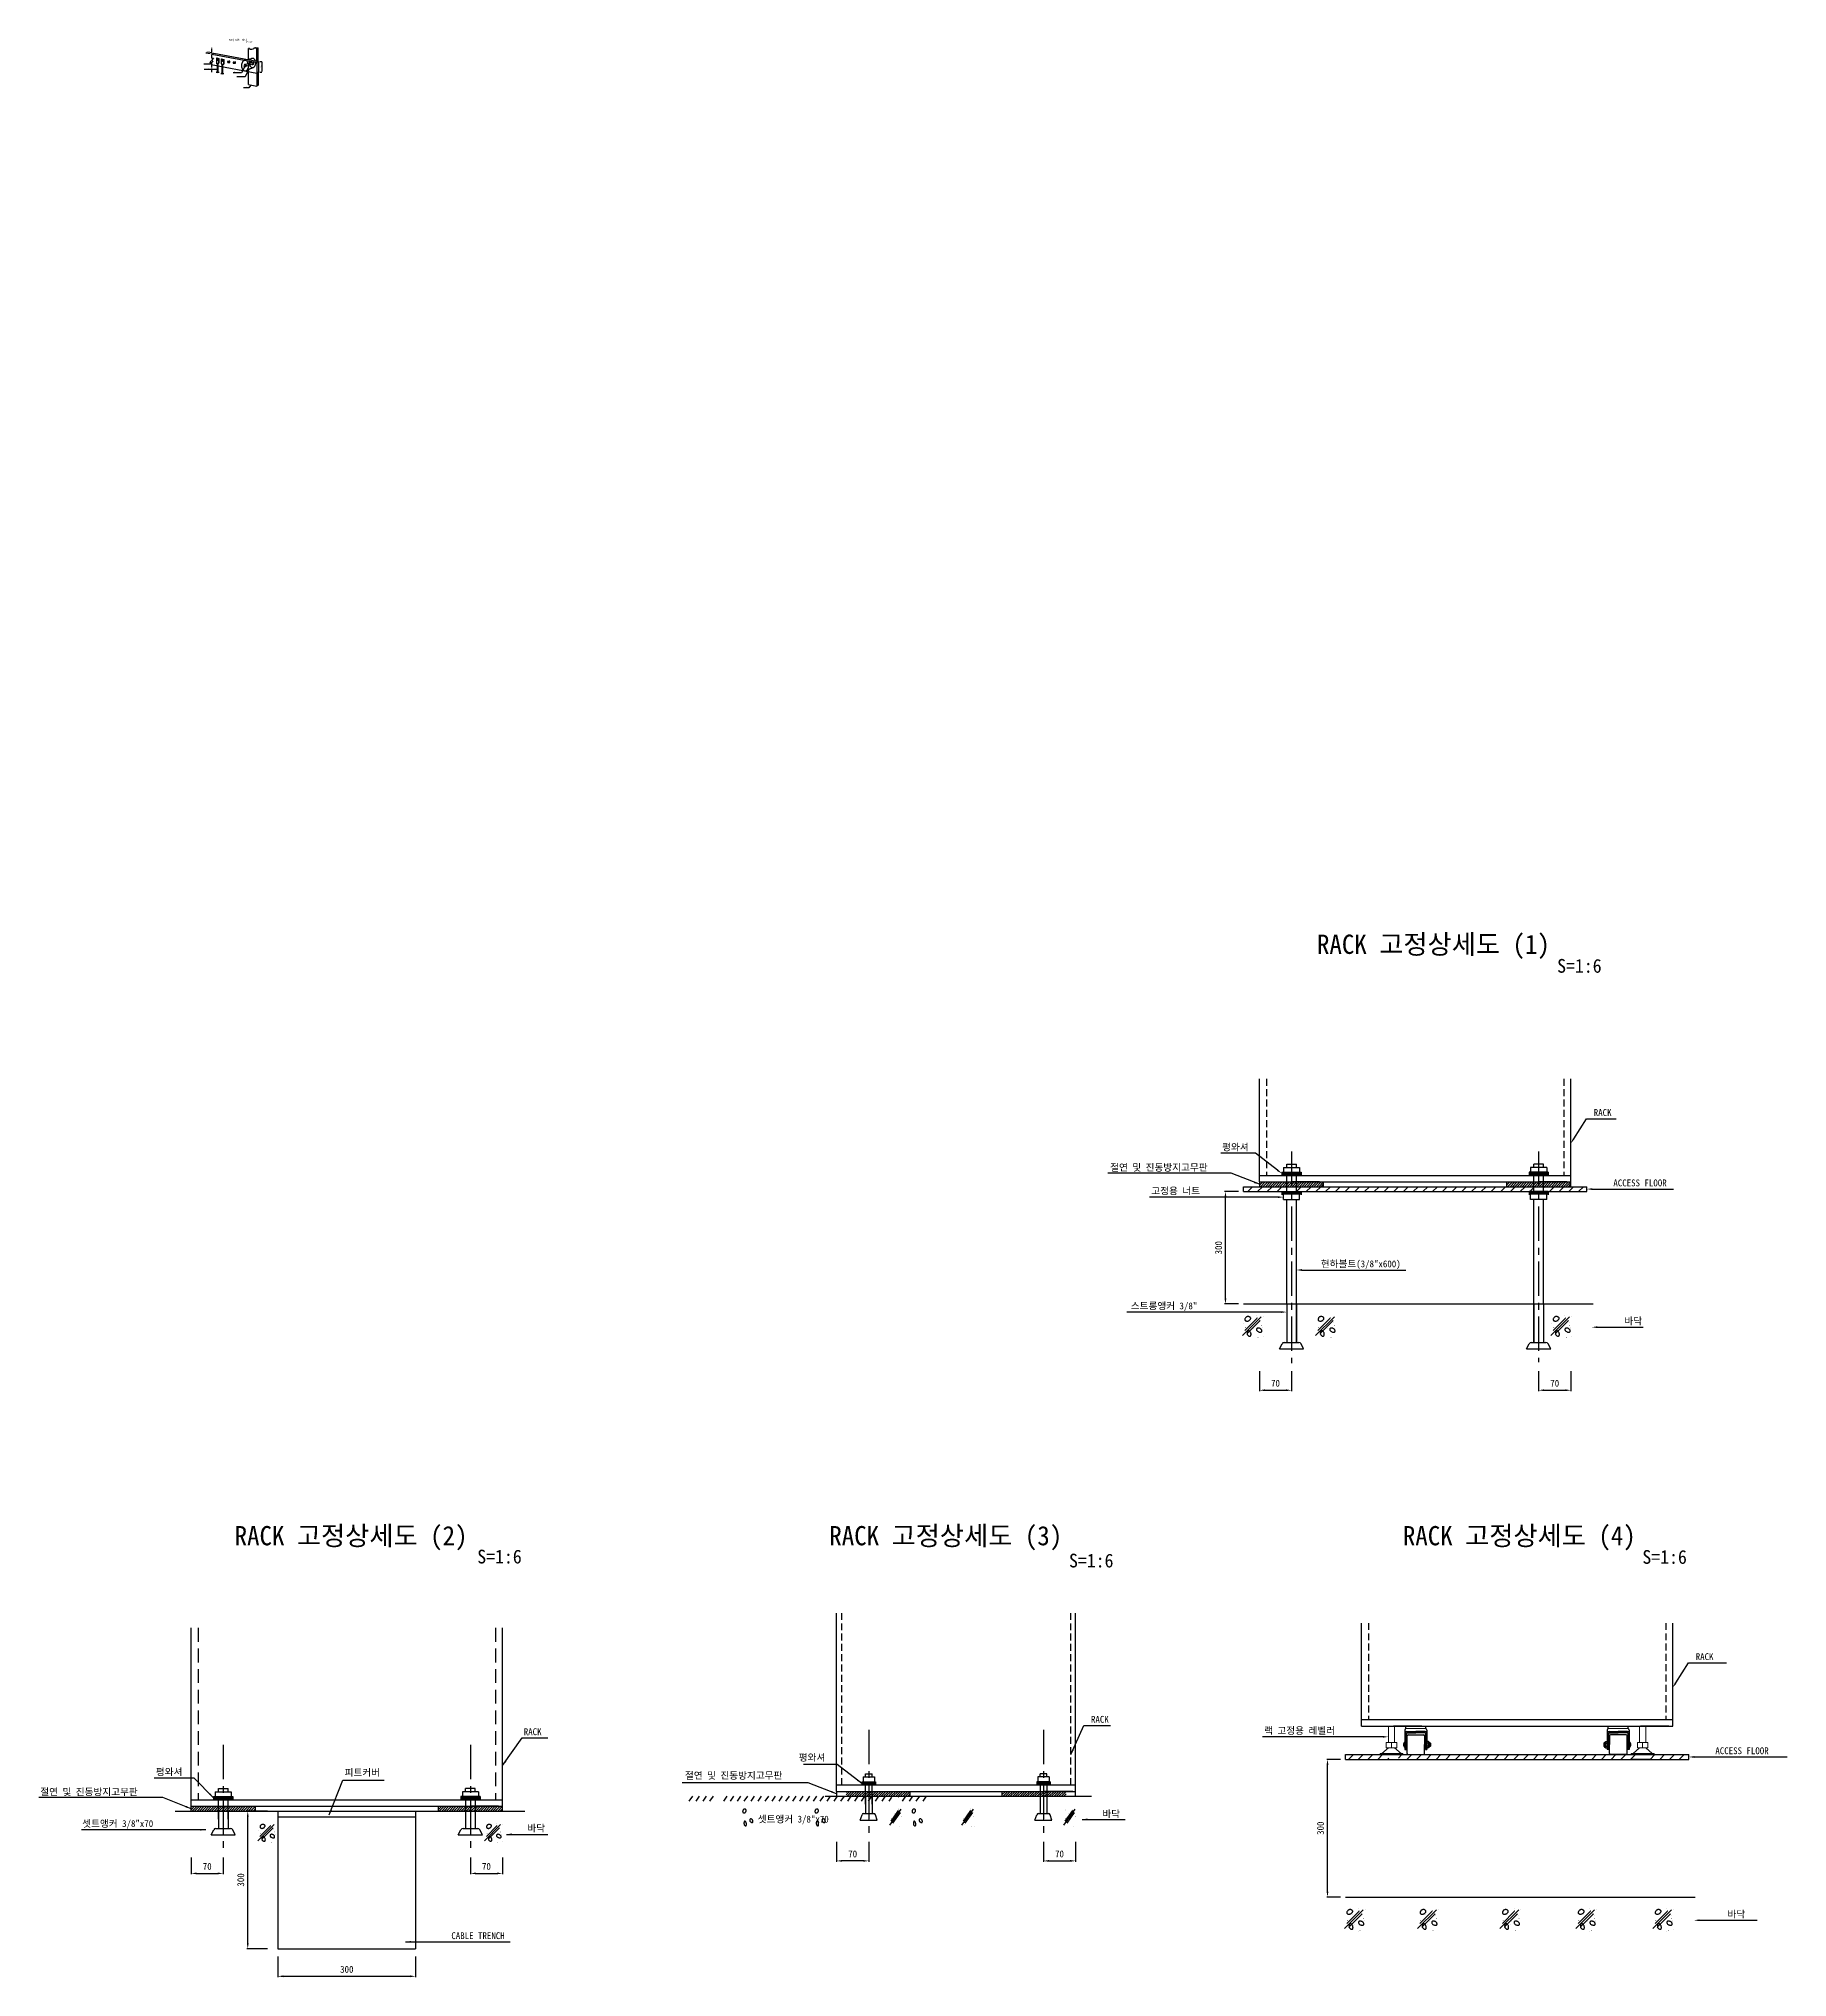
# Model space of a CAD drawing. Extents: x -169 to 3644, y -121 to 4107.
import ezdxf
from ezdxf.enums import TextEntityAlignment as Align

# ---------------------------------------------------------------- set-up
doc = ezdxf.new("R2010")
doc.units = 0
doc.header["$LTSCALE"] = 60
doc.header["$MEASUREMENT"] = 0
for name, pattern in [('A-CENTR01', [2, 1.25, -0.25, 0.25, -0.25]), ('A-DASHD01', [0.75, 0.5, -0.25]), ('HIDDEN', [0.375, 0.25, -0.125])]:
    doc.linetypes.add(name, pattern=pattern)
doc.layers.get('Defpoints').update_dxf_attribs({"linetype": 'CONTINUOUS'})
for name, color, linetype in [('TN-BASE', 253, 'CONTINUOUS'), ('TN-CNTL', 1, 'A-CENTR01'), ('TN-CUTL', 1, 'A-CENTR01'), ('TN-DIMS', 1, 'CONTINUOUS'), ('TN-LEAL', 1, 'CONTINUOUS'), ('TN-LEAT', 3, 'CONTINUOUS'), ('TN-PATT', 1, 'CONTINUOUS'), ('TN-STEL', 3, 'CONTINUOUS'), ('TN-TEX1', 6, 'CONTINUOUS'), ('TN-TEXT', 3, 'CONTINUOUS')]:
    doc.layers.add(name, color=color, linetype=linetype)
doc.styles.add('GHS', font='GulimChe.ttf')
doc.styles.get("Standard").update_dxf_attribs({"font": 'GulimChe.ttf'})
doc.dimstyles.new('L30', dxfattribs={"dimscale": 6, "dimtxt": 2.5, "dimasz": 2, "dimexe": 0.3, "dimexo": 0.3, "dimgap": 1.25, "dimtad": 1, "dimdec": 0, "dimdsep": 46, "dimlunit": 6, "dimtxsty": 'Standard', "dimcen": 0, "dimclrd": 256, "dimclre": 256, "dimclrt": 3, "dimadec": 0, "dimazin": 0, "dimtfac": 0.666667, "dimtdec": 0, "dimtix": 1, "dimtmove": 2, "dimatfit": 3, "dimfxl": 0, "dimtolj": 1, "dimlwd": -1, "dimlwe": -1, "dimarcsym": 0})

msp = doc.modelspace()

# ---------------------------------------------------------------- texts
at = {"layer": 'TN-LEAT', "ltscale": 0.1}
for s, p in [('동대 접지반', (191.1, 4051.8)), ('F-GV 16㎟', (191.4, 4040.3)), ('육각 볼트 너트', (254.8, 4033.4)), ('절연베크라이판', (263, 4024.2)), ('OFD 철가', (278.2, 4000.3))]:
    msp.add_text(s, height=1.5, dxfattribs=at).set_placement(p)
at = {"layer": 'TN-LEAT'}
for s, p in [('RACK', (3221.7, 1757.4)), ('평와셔', (2411.3, 1682)), ('절연 및 진동방지고무판', (2167.1, 1637.6)), ('ACCESS FLOOR', (3264.5, 1603.9)), ('고정용 너트', (2256.9, 1586.4)), ('현하볼트(3/8"x600)', (2626.5, 1427.4)), ('스트롱앵커 3/8"', (2212.1, 1335.7)), ('바닥', (3288.7, 1302.7)), ('RACK', (3444.1, 570.7)), ('RACK', (2125.3, 434)), ('랙 고정용 레벨러', (2502.9, 409.3)), ('RACK', (888.3, 406.9)), ('ACCESS FLOOR', (3486.9, 365.4)), ('평와셔', (1488, 350.9)), ('평와셔', (86, 319.4)), ('피트커버', (497.6, 318)), ('절연 및 진동방지고무판', (1239.8, 311.5)), ('절연 및 진동방지고무판', (-166, 275.7)), ('셋트앵커 3/8"x70', (-74.6, 206.6)), ('바닥', (896.2, 196.6)), ('바닥', (2150.1, 227.7)), ('바닥', (3513.4, 9.2)), ('CABLE TRENCH', (730.4, -37.9))]:
    msp.add_text(s, height=15, dxfattribs=at).set_placement(p)
at = {"layer": 'TN-TEX1', "ltscale": 0.1, "style": 'GHS'}
for s, height, p in [('동대 설치 상세', 4.2, (264.3, 4104.1)), ('S=NONE', 3, (289.5, 4099.5))]:
    msp.add_text(s, height=height, dxfattribs=at).set_placement(p, align=Align.MIDDLE_CENTER)
at = {"layer": 'TN-TEX1', "style": 'GHS'}
for s, p in [('RACK 고정상세도 (1)', (2872.1, 2131.9)), ('RACK 고정상세도 (3)', (1808.6, 842)), ('RACK 고정상세도 (4)', (3059.4, 842))]:
    msp.add_text(s, height=42, dxfattribs=at).set_placement(p, align=Align.MIDDLE_CENTER)
at = {"layer": 'TN-TEX1'}
for s, height, p in [('S=1:6', 30, (3190.4, 2084.8)), ('RACK 고정상세도 (2)', 42, (511.7, 842)), ('S=1:6', 30, (835.4, 796.4)), ('S=1:6', 30, (3376.3, 795.6)), ('S=1:6', 30, (2125.9, 787.7))]:
    msp.add_text(s, height=height, dxfattribs=at).set_placement(p, align=Align.MIDDLE_CENTER)
at = {"layer": 'TN-TEXT'}
msp.add_text('셋트앵커 3/8"x70', height=15, dxfattribs=at).set_placement((1398.5, 216.3))

# ---------------------------------------------------------------- blocks, each defined once
blk = doc.blocks.new('*D0')
at = {"layer": 'Defpoints', "color": 0}
for p in [(2492.7, 1202.3), (2562.7, 1202.3), (2562.7, 1159.2)]:
    blk.add_point(p, dxfattribs=at)
at = {"layer": 'TN-DIMS'}
for p, q in [((2492.7, 1200.5), (2492.7, 1157.4)), ((2562.7, 1200.5), (2562.7, 1157.4)), ((2504.7, 1159.2), (2550.7, 1159.2))]:
    blk.add_line(p, q, dxfattribs=at)
for points in [[(2504.7, 1161.2), (2504.7, 1157.2), (2492.7, 1159.2)], [(2550.7, 1161.2), (2550.7, 1157.2), (2562.7, 1159.2)]]:
    blk.add_solid(points, dxfattribs=at)
at = {"layer": 'TN-DIMS', "color": 3, "insert": (2527.7, 1174.4), "char_height": 15, "attachment_point": 5}
blk.add_mtext('\\A1;70', dxfattribs=at)
blk = doc.blocks.new('*D1')
at = {"layer": 'Defpoints', "color": 0}
for p in [(3101.6, 1202.3), (3171.6, 1202.3), (3171.6, 1159.2)]:
    blk.add_point(p, dxfattribs=at)
at = {"layer": 'TN-DIMS'}
for p, q in [((3101.6, 1200.5), (3101.6, 1157.4)), ((3171.6, 1200.5), (3171.6, 1157.4)), ((3113.6, 1159.2), (3159.6, 1159.2))]:
    blk.add_line(p, q, dxfattribs=at)
for points in [[(3113.6, 1161.2), (3113.6, 1157.2), (3101.6, 1159.2)], [(3159.6, 1161.2), (3159.6, 1157.2), (3171.6, 1159.2)]]:
    blk.add_solid(points, dxfattribs=at)
at = {"layer": 'TN-DIMS', "color": 3, "insert": (3136.6, 1174.4), "char_height": 15, "attachment_point": 5}
blk.add_mtext('\\A1;70', dxfattribs=at)
blk = doc.blocks.new('*D2')
at = {"layer": 'Defpoints', "color": 0}
for p in [(2418.6, 1592.7), (2449.1, 1592.7), (2449.1, 1347.3)]:
    blk.add_point(p, dxfattribs=at)
at = {"layer": 'TN-DIMS'}
for p, q in [((2447.3, 1592.7), (2416.8, 1592.7)), ((2418.6, 1359.3), (2418.6, 1580.7)), ((2447.3, 1347.3), (2416.8, 1347.3))]:
    blk.add_line(p, q, dxfattribs=at)
for points in [[(2416.6, 1580.7), (2420.6, 1580.7), (2418.6, 1592.7)], [(2416.6, 1359.3), (2420.6, 1359.3), (2418.6, 1347.3)]]:
    blk.add_solid(points, dxfattribs=at)
at = {"layer": 'TN-DIMS', "color": 3, "insert": (2403.5, 1470), "char_height": 15, "attachment_point": 5, "rotation": 90}
blk.add_mtext('\\A1;{\\fGulimChe|b0|i0|c129|p0;300}', dxfattribs=at)
blk = doc.blocks.new('*D3')
at = {"layer": 'Defpoints', "color": 0}
for p in [(352.3, -74.3), (652.5, -74.3), (652.5, -119)]:
    blk.add_point(p, dxfattribs=at)
at = {"layer": 'TN-DIMS'}
for p, q in [((352.3, -76.1), (352.3, -120.8)), ((652.5, -76.1), (652.5, -120.8)), ((364.3, -119), (640.5, -119))]:
    blk.add_line(p, q, dxfattribs=at)
for points in [[(364.3, -117), (364.3, -121), (352.3, -119)], [(640.5, -117), (640.5, -121), (652.5, -119)]]:
    blk.add_solid(points, dxfattribs=at)
at = {"layer": 'TN-DIMS', "color": 3, "insert": (502.4, -103.9), "char_height": 15, "attachment_point": 5}
blk.add_mtext('\\A1;300', dxfattribs=at)
blk = doc.blocks.new('*D4')
at = {"layer": 'Defpoints', "color": 0}
for p in [(286.4, 241.3), (331.6, 241.3), (331.6, -58.8)]:
    blk.add_point(p, dxfattribs=at)
at = {"layer": 'TN-DIMS'}
for p, q in [((329.8, 241.3), (284.6, 241.3)), ((286.4, -46.8), (286.4, 229.3)), ((329.8, -58.8), (284.6, -58.8))]:
    blk.add_line(p, q, dxfattribs=at)
for points in [[(284.4, 229.3), (288.4, 229.3), (286.4, 241.3)], [(284.4, -46.8), (288.4, -46.8), (286.4, -58.8)]]:
    blk.add_solid(points, dxfattribs=at)
at = {"layer": 'TN-DIMS', "color": 3, "insert": (271.2, 91.2), "char_height": 15, "attachment_point": 5, "rotation": 90}
blk.add_mtext('\\A1;300', dxfattribs=at)
blk = doc.blocks.new('*D5')
at = {"layer": 'Defpoints', "color": 0}
for p in [(163, 142.1), (233, 142.1), (233, 105.4)]:
    blk.add_point(p, dxfattribs=at)
at = {"layer": 'TN-DIMS'}
for p, q in [((163, 140.3), (163, 103.6)), ((233, 140.3), (233, 103.6)), ((175, 105.4), (221, 105.4))]:
    blk.add_line(p, q, dxfattribs=at)
for points in [[(175, 107.4), (175, 103.4), (163, 105.4)], [(221, 107.4), (221, 103.4), (233, 105.4)]]:
    blk.add_solid(points, dxfattribs=at)
at = {"layer": 'TN-DIMS', "color": 3, "insert": (198, 120.6), "char_height": 15, "attachment_point": 5}
blk.add_mtext('\\A1;70', dxfattribs=at)
blk = doc.blocks.new('*D6')
at = {"layer": 'Defpoints', "color": 0}
for p in [(771.9, 142.1), (841.9, 142.1), (841.9, 105.4)]:
    blk.add_point(p, dxfattribs=at)
at = {"layer": 'TN-DIMS'}
for p, q in [((771.9, 140.3), (771.9, 103.6)), ((841.9, 140.3), (841.9, 103.6)), ((783.9, 105.4), (829.9, 105.4))]:
    blk.add_line(p, q, dxfattribs=at)
for points in [[(783.9, 107.4), (783.9, 103.4), (771.9, 105.4)], [(829.9, 107.4), (829.9, 103.4), (841.9, 105.4)]]:
    blk.add_solid(points, dxfattribs=at)
at = {"layer": 'TN-DIMS', "color": 3, "insert": (806.9, 120.6), "char_height": 15, "attachment_point": 5}
blk.add_mtext('\\A1;70', dxfattribs=at)
blk = doc.blocks.new('*D7')
at = {"layer": 'Defpoints', "color": 0}
for p in [(2641.1, 354.2), (2671.5, 354.2), (2671.5, 53.8)]:
    blk.add_point(p, dxfattribs=at)
at = {"layer": 'TN-DIMS'}
for p, q in [((2669.7, 354.2), (2639.3, 354.2)), ((2641.1, 65.8), (2641.1, 342.2)), ((2669.7, 53.8), (2639.3, 53.8))]:
    blk.add_line(p, q, dxfattribs=at)
for points in [[(2639.1, 342.2), (2643.1, 342.2), (2641.1, 354.2)], [(2639.1, 65.8), (2643.1, 65.8), (2641.1, 53.8)]]:
    blk.add_solid(points, dxfattribs=at)
at = {"layer": 'TN-DIMS', "color": 3, "insert": (2625.9, 204), "char_height": 15, "attachment_point": 5, "rotation": 90}
blk.add_mtext('\\A1;300', dxfattribs=at)
blk = doc.blocks.new('*D8')
at = {"layer": 'Defpoints', "color": 0}
for p in [(1570.5, 175.8, 992.8), (1640.7, 175.8, 992.8), (1570.5, 132.7)]:
    blk.add_point(p, dxfattribs=at)
at = {"layer": 'TN-DIMS'}
for p, q in [((1570.5, 174), (1570.5, 130.9)), ((1640.7, 174), (1640.7, 130.9)), ((1628.7, 132.7), (1582.5, 132.7))]:
    blk.add_line(p, q, dxfattribs=at)
for points in [[(1582.5, 134.7), (1582.5, 130.7), (1570.5, 132.7)], [(1628.7, 134.7), (1628.7, 130.7), (1640.7, 132.7)]]:
    blk.add_solid(points, dxfattribs=at)
at = {"layer": 'TN-DIMS', "color": 3, "insert": (1605.6, 147.9), "char_height": 15, "attachment_point": 5}
blk.add_mtext('\\A1;70', dxfattribs=at)
blk = doc.blocks.new('*D9')
at = {"layer": 'Defpoints', "color": 0}
for p in [(2021.7, 175.8, 1373.8), (2091.7, 175.8, 1373.8), (2091.7, 132.7)]:
    blk.add_point(p, dxfattribs=at)
at = {"layer": 'TN-DIMS'}
for p, q in [((2021.7, 174), (2021.7, 130.9)), ((2091.7, 174), (2091.7, 130.9)), ((2033.7, 132.7), (2079.7, 132.7))]:
    blk.add_line(p, q, dxfattribs=at)
for points in [[(2033.7, 134.7), (2033.7, 130.7), (2021.7, 132.7)], [(2079.7, 134.7), (2079.7, 130.7), (2091.7, 132.7)]]:
    blk.add_solid(points, dxfattribs=at)
at = {"layer": 'TN-DIMS', "color": 3, "insert": (2056.7, 147.9), "char_height": 15, "attachment_point": 5}
blk.add_mtext('\\A1;70', dxfattribs=at)
blk = doc.blocks.new('*D10')
at = {"layer": 'Defpoints', "color": 0, "ltscale": 0.1}
for p in [(199.4, 4077.6), (204.4, 4073.6), (208.9, 4075.9)]:
    blk.add_point(p, dxfattribs=at)
at = {"layer": 'TN-DIMS', "ltscale": 0.1}
for p, q in [((204.2, 4073.6), (194.7, 4075.4)), ((196.1, 4075.9), (198.4, 4077)), ((208.6, 4075.9), (199.2, 4077.6))]:
    blk.add_line(p, q, dxfattribs=at)
for points in [[(196, 4076), (196.2, 4075.7), (195, 4075.3)], [(198.3, 4077.2), (198.5, 4076.9), (199.4, 4077.6)]]:
    blk.add_solid(points, dxfattribs=at)
at = {"layer": 'TN-DIMS', "color": 3, "ltscale": 0.1, "insert": (196.5, 4077.8), "char_height": 1.5, "attachment_point": 5, "rotation": 27.1019}
blk.add_mtext('\\A1;5㎜', dxfattribs=at)
blk = doc.blocks.new('*D14')
at = {"layer": 'Defpoints', "color": 0, "ltscale": 0.1}
for p in [(312.5, 4057.4), (312.5, 4034.3), (317, 4034.3)]:
    blk.add_point(p, dxfattribs=at)
at = {"layer": 'TN-DIMS', "ltscale": 0.1}
for p, q in [((312.7, 4057.4), (317.2, 4057.4)), ((312.7, 4034.3), (317.2, 4034.3)), ((317, 4056.2), (317, 4035.5))]:
    blk.add_line(p, q, dxfattribs=at)
for points in [[(316.8, 4056.2), (317.2, 4056.2), (317, 4057.4)], [(316.8, 4035.5), (317.2, 4035.5), (317, 4034.3)]]:
    blk.add_solid(points, dxfattribs=at)
at = {"layer": 'TN-DIMS', "color": 3, "ltscale": 0.1, "insert": (315.5, 4045.9), "char_height": 1.5, "attachment_point": 5, "rotation": 90}
blk.add_mtext('\\A1;50mm', dxfattribs=at)

# ---------------------------------------------------------------- dimensions: what is measured, and where the dimension line sits
at = {"layer": 'TN-DIMS', "ltscale": 0.1}
dim = msp.add_aligned_dim(p1=(204.4, 4073.6), p2=(208.9, 4075.9), distance=5.8, text='<>㎜', dimstyle='L30', override={"dimscale": 0.6}, dxfattribs=at)
dim.commit()
dim.dimension.update_dxf_attribs({"geometry": '*D10', "text_midpoint": (196.5, 4077.8)})
dim = msp.add_linear_dim(base=(317, 4034.3), p1=(312.5, 4057.4), p2=(312.5, 4034.3), angle=90, text='50mm', dimstyle='L30', override={"dimscale": 0.6}, dxfattribs=at)
dim.commit()
dim.dimension.update_dxf_attribs({"geometry": '*D14', "text_midpoint": (315.5, 4045.9)})
at = {"layer": 'TN-DIMS'}
dim = msp.add_linear_dim(base=(2418.6, 1592.7), p1=(2449.1, 1347.3), p2=(2449.1, 1592.7), angle=90, text='{\\fGulimChe|b0|i0|c129|p0;300}', dimstyle='L30', dxfattribs=at)
dim.commit()
dim.dimension.update_dxf_attribs({"geometry": '*D2', "text_midpoint": (2403.5, 1470)})
for base, p1, p2, picture, middle in [((2562.7, 1159.2), (2492.7, 1202.3), (2562.7, 1202.3), '*D0', (2527.7, 1174.4)), ((3171.6, 1159.2), (3101.6, 1202.3), (3171.6, 1202.3), '*D1', (3136.6, 1174.4)), ((1570.5, 132.7), (1640.7, 175.8, 992.8), (1570.5, 175.8, 992.8), '*D8', (1605.6, 147.9)), ((2091.7, 132.7), (2021.7, 175.8, 1373.8), (2091.7, 175.8, 1373.8), '*D9', (2056.7, 147.9)), ((233, 105.4), (163, 142.1), (233, 142.1), '*D5', (198, 120.6)), ((841.9, 105.4), (771.9, 142.1), (841.9, 142.1), '*D6', (806.9, 120.6)), ((652.5, -119), (352.3, -74.3), (652.5, -74.3), '*D3', (502.4, -103.9))]:
    dim = msp.add_linear_dim(base=base, p1=p1, p2=p2, dimstyle='L30', dxfattribs=at)
    dim.commit()
    dim.dimension.update_dxf_attribs({"geometry": picture, "text_midpoint": middle})
for base, p1, p2, picture, middle in [((2641.1, 354.2), (2671.5, 53.8), (2671.5, 354.2), '*D7', (2625.9, 204)), ((286.4, 241.3), (331.6, -58.8), (331.6, 241.3), '*D4', (271.2, 91.2))]:
    dim = msp.add_linear_dim(base=base, p1=p1, p2=p2, angle=90, dimstyle='L30', dxfattribs=at)
    dim.commit()
    dim.dimension.update_dxf_attribs({"geometry": picture, "text_midpoint": middle})

# ---------------------------------------------------------------- hatches: boundary and pattern name
at = {"layer": 'TN-BASE'}
h = msp.add_hatch(dxfattribs=at)
h.set_pattern_fill('ANSI31', color=256, scale=120, style=0)
h.set_pattern_definition([(45, (1020.164, 60.607), (-10.6066, 10.6066), [])])
h.paths.add_polyline_path([(2573.2, 1603.2), (2573.2, 1592.7), (3091.1, 1592.7), (3091.1, 1603.2), (3040.2, 1603.2)])
h.paths.add_polyline_path([(3206.6, 1592.7), (3206.6, 1603.2), (3112.1, 1603.2), (3112.1, 1592.7)])
h.paths.add_polyline_path([(2457.7, 1603.2), (2457.7, 1592.7), (2552.2, 1592.7), (2552.2, 1603.2), (2501.3, 1603.2)])
at = {"layer": 'TN-BASE', "extrusion": (-0.707107, 0, 0.707107)}
h = msp.add_hatch(dxfattribs=at)
h.set_pattern_fill('ANSI31', color=256, scale=120, angle=90, style=0)
h.set_pattern_definition([(135, (1268.719, 319.644), (-10.6066, -10.6066), [])])
h.paths.add_polyline_path([(-273.8, 1872.6), (-263.3, 1872.6), (-263.3, 2390.5), (-273.8, 2390.5), (-273.8, 2339.7)])
h.paths.add_polyline_path([(-263.3, 2506), (-273.8, 2506), (-273.8, 2411.5), (-263.3, 2411.5)])
h.paths.add_polyline_path([(-273.8, 1757.1), (-263.3, 1757.1), (-263.3, 1851.6), (-273.8, 1851.6), (-273.8, 1800.8)])
at = {"layer": 'TN-PATT'}
h = msp.add_hatch(dxfattribs=at)
h.set_pattern_fill('ANSI31', color=256, scale=30, style=0)
h.set_pattern_definition([(45, (-938.419, -780.1467), (-2.6516504, 2.6516504), [])])
h.paths.add_polyline_path([(2552.2, 1603.2), (2552.2, 1613.7), (2501.3, 1613.7), (2492.7, 1613.7), (2492.7, 1603.2)])
h.paths.add_polyline_path([(2562.7, 1613.7), (2552.2, 1613.7), (2552.2, 1603.2), (2562.7, 1603.2)])
h.paths.add_polyline_path([(2562.7, 1603.2), (2573.2, 1603.2), (2573.2, 1613.7), (2562.7, 1613.7)])
h.paths.add_polyline_path([(2573.2, 1613.7), (2573.2, 1603.2), (2632.7, 1603.2), (2632.7, 1613.7)])
h = msp.add_hatch(dxfattribs=at)
h.set_pattern_fill('ANSI31', color=256, scale=30, style=0)
h.set_pattern_definition([(45, (-399.5402, -780.1467), (-2.6516504, 2.6516504), [])])
h.paths.add_polyline_path([(3091, 1603.2), (3091, 1613.7), (3040.2, 1613.7), (3031.5, 1613.7), (3031.5, 1603.2)])
h.paths.add_polyline_path([(3101.5, 1613.7), (3091, 1613.7), (3091, 1603.2), (3101.5, 1603.2)])
h.paths.add_polyline_path([(3101.5, 1603.2), (3112, 1603.2), (3112, 1613.7), (3101.5, 1613.7)])
h.paths.add_polyline_path([(3112, 1613.7), (3112, 1603.2), (3171.6, 1603.2), (3171.6, 1613.7)])
h = msp.add_hatch(dxfattribs=at)
h.set_pattern_fill('ANSI31', color=256, scale=120, style=0)
h.set_pattern_definition([(45, (-7557.417, -1298.876), (-10.606602, 10.606602), [])])
h.paths.add_polyline_path([(2795.6, 364.7), (2795.6, 354.2), (3313.5, 354.2), (3313.5, 364.7), (3262.7, 364.7)])
h.paths.add_polyline_path([(3429, 354.2), (3429, 364.7), (3334.5, 364.7), (3334.5, 354.2)])
h.paths.add_polyline_path([(2680.1, 364.7), (2680.1, 354.2), (2774.6, 354.2), (2774.6, 364.7), (2723.8, 364.7)])
h = msp.add_hatch(dxfattribs=at)
h.set_pattern_fill('ANSI31', color=256, scale=30, style=0)
h.set_pattern_definition([(45, (-1839.8945, -2109.473), (-2.6516504, 2.6516504), [])])
h.paths.add_polyline_path([(1650.7, 273.8), (1650.7, 284.3), (1599.8, 284.3), (1591.2, 284.3), (1591.2, 273.8)])
h.paths.add_polyline_path([(1661.2, 284.3), (1650.7, 284.3), (1650.7, 273.8), (1661.2, 273.8)])
h.paths.add_polyline_path([(1661.2, 273.8), (1671.7, 273.8), (1671.7, 284.3), (1661.2, 284.3)])
h.paths.add_polyline_path([(1671.7, 284.3), (1671.7, 273.8), (1731.2, 273.8), (1731.2, 284.3)])
h = msp.add_hatch(dxfattribs=at)
h.set_pattern_fill('ANSI31', color=256, scale=30, style=0)
h.set_pattern_definition([(45, (-1499.8606, -2109.473), (-2.6516504, 2.6516504), [])])
h.paths.add_polyline_path([(1990.7, 273.8), (1990.7, 284.3), (1939.9, 284.3), (1931.2, 284.3), (1931.2, 273.8)])
h.paths.add_polyline_path([(2001.2, 284.3), (1990.7, 284.3), (1990.7, 273.8), (2001.2, 273.8)])
h.paths.add_polyline_path([(2001.2, 273.8), (2011.7, 273.8), (2011.7, 284.3), (2001.2, 284.3)])
h.paths.add_polyline_path([(2011.7, 284.3), (2011.7, 273.8), (2071.2, 273.8), (2071.2, 284.3)])
h = msp.add_hatch(dxfattribs=at)
h.set_pattern_fill('ANSI31', color=256, scale=30, style=0)
h.set_pattern_definition([(45, (-3268.1138, -2142.0476), (-2.6516504, 2.6516504), [])])
h.paths.add_polyline_path([(222.5, 241.3), (222.5, 251.8), (171.6, 251.8), (163, 251.8), (163, 241.3)])
h.paths.add_polyline_path([(233, 251.8), (222.5, 251.8), (222.5, 241.3), (233, 241.3)])
h.paths.add_polyline_path([(233, 241.3), (243.5, 241.3), (243.5, 251.8), (233, 251.8)])
h.paths.add_polyline_path([(243.5, 251.8), (243.5, 241.3), (303, 241.3), (303, 251.8)])
h = msp.add_hatch(dxfattribs=at)
h.set_pattern_fill('ANSI31', color=256, scale=30, style=0)
h.set_pattern_definition([(45, (-2729.235, -2142.0476), (-2.6516504, 2.6516504), [])])
h.paths.add_polyline_path([(761.4, 241.3), (761.4, 251.8), (710.5, 251.8), (701.9, 251.8), (701.9, 241.3)])
h.paths.add_polyline_path([(771.9, 251.8), (761.4, 251.8), (761.4, 241.3), (771.9, 241.3)])
h.paths.add_polyline_path([(771.9, 241.3), (782.4, 241.3), (782.4, 251.8), (771.9, 251.8)])
h.paths.add_polyline_path([(782.4, 251.8), (782.4, 241.3), (841.9, 241.3), (841.9, 251.8)])

# ---------------------------------------------------------------- linework, layer by layer
at = {"layer": 'TN-BASE'}
for p, q in [((2455.4, 1278.5), (2496.5, 1319.6)), ((2457.7, 1347.3), (3220.6, 1347.3)), ((2460.6, 1289.4), (2487.5, 1316.3)), ((2467.2, 1284.2), (2494, 1311.1)), ((2615.2, 1278.5), (2656.2, 1319.6)), ((2620.3, 1289.4), (2647.2, 1316.3)), ((2626.9, 1284.2), (2653.8, 1311.1)), ((3127.9, 1278.5), (3169, 1319.6)), ((3133.1, 1289.4), (3160, 1316.3)), ((3139.7, 1284.2), (3166.5, 1311.1)), ((308.6, 176.7), (343.8, 211.9)), ((352.3, 241.3), (352.3, -58.8)), ((652.5, 241.3), (652.5, -58.8)), ((802.5, 176.7), (837.7, 211.9)), ((313, 186.1), (336, 209.2)), ((318.6, 181.6), (341.6, 204.7)), ((806.9, 186.1), (829.9, 209.2)), ((812.5, 181.6), (835.5, 204.7)), ((2680.1, 53.8), (3443, 53.8)), ((2677.9, -15), (2718.9, 26.1)), ((2683, -4), (2709.9, 22.8)), ((2689.6, -9.3), (2716.5, 17.6)), ((2837.6, -15), (2878.7, 26.1)), ((2842.8, -4), (2869.6, 22.8)), ((2849.3, -9.3), (2876.2, 17.6)), ((3017.2, -15), (3058.3, 26.1)), ((3022.4, -4), (3049.2, 22.8)), ((3028.9, -9.3), (3055.8, 17.6)), ((3182.5, -15), (3223.6, 26.1)), ((3187.7, -4), (3214.6, 22.8)), ((3194.3, -9.3), (3221.1, 17.6)), ((3350.4, -15), (3391.5, 26.1)), ((3355.6, -4), (3382.4, 22.8)), ((3362.1, -9.3), (3389, 17.6)), ((352.3, -58.8), (652.5, -58.8))]:
    msp.add_line(p, q, dxfattribs=at)
at = {"layer": 'TN-BASE', "extrusion": (-0.707107, 0, 0.707107)}
for p, q in [((1686.4, 210.3, 1038.5), (1711.3, 245.5, 1063.4)), ((1689.5, 219.7, 1041.6), (1705.8, 242.7, 1057.9)), ((1693.5, 215.2, 1045.6), (1709.8, 238.2, 1061.9)), ((1843.9, 210.3, 1196), (1868.8, 245.5, 1220.9)), ((1847.1, 219.7, 1199.2), (1863.4, 242.7, 1215.5)), ((1851, 215.2, 1203.1), (1867.3, 238.2, 1219.4)), ((2066, 210.3, 1397.7), (2090.9, 245.5, 1422.6)), ((2069.1, 219.7, 1400.8), (2085.4, 242.7, 1417.1)), ((2073.1, 215.2, 1404.8), (2089.4, 238.2, 1421.1))]:
    msp.add_line(p, q, dxfattribs=at)
at = {"layer": 'TN-BASE'}
for points in [[(2460.9, 1312.5), (2461.3, 1311.8), (2461.8, 1311.2), (2462.5, 1310.7), (2463.4, 1310.3), (2464.3, 1310), (2465.3, 1309.9), (2466.4, 1309.9), (2467.5, 1310.1), (2468.5, 1310.4), (2469.5, 1310.8), (2470.4, 1311.4), (2471.3, 1312), (2472, 1312.7), (2472.7, 1313.5), (2473.2, 1314.2), (2473.5, 1314.9), (2473.6, 1315.6), (2473.6, 1316.3), (2473.5, 1316.9), (2473.2, 1317.5), (2472.7, 1318), (2472.2, 1318.5), (2471.6, 1318.9), (2470.9, 1319.3), (2470.2, 1319.6), (2469.4, 1319.8), (2468.5, 1320), (2467.7, 1320), (2466.8, 1320), (2466, 1319.8), (2465.1, 1319.5), (2464.3, 1319), (2463.5, 1318.4), (2462.7, 1317.7), (2462.1, 1316.9), (2461.5, 1316), (2461.1, 1315.1), (2460.9, 1314.2), (2460.8, 1313.3)], [(2620.7, 1312.5), (2621, 1311.8), (2621.6, 1311.2), (2622.3, 1310.7), (2623.1, 1310.3), (2624.1, 1310), (2625.1, 1309.9), (2626.1, 1309.9), (2627.2, 1310.1), (2628.2, 1310.4), (2629.2, 1310.8), (2630.2, 1311.4), (2631, 1312), (2631.8, 1312.7), (2632.4, 1313.5), (2632.9, 1314.2), (2633.2, 1314.9), (2633.4, 1315.6), (2633.4, 1316.3), (2633.2, 1316.9), (2632.9, 1317.5), (2632.5, 1318), (2632, 1318.5), (2631.3, 1318.9), (2630.7, 1319.3), (2629.9, 1319.6), (2629.1, 1319.8), (2628.3, 1320), (2627.4, 1320), (2626.6, 1320), (2625.7, 1319.8), (2624.8, 1319.5), (2624, 1319), (2623.2, 1318.4), (2622.5, 1317.7), (2621.8, 1316.9), (2621.3, 1316), (2620.9, 1315.1), (2620.6, 1314.2), (2620.5, 1313.3)], [(3133.4, 1312.5), (3133.8, 1311.8), (3134.3, 1311.2), (3135, 1310.7), (3135.9, 1310.3), (3136.8, 1310), (3137.9, 1309.9), (3138.9, 1309.9), (3140, 1310.1), (3141, 1310.4), (3142, 1310.8), (3142.9, 1311.4), (3143.8, 1312), (3144.5, 1312.7), (3145.2, 1313.5), (3145.7, 1314.2), (3146, 1314.9), (3146.1, 1315.6), (3146.1, 1316.3), (3146, 1316.9), (3145.7, 1317.5), (3145.2, 1318), (3144.7, 1318.5), (3144.1, 1318.9), (3143.4, 1319.3), (3142.7, 1319.6), (3141.9, 1319.8), (3141, 1320), (3140.2, 1320), (3139.3, 1320), (3138.5, 1319.8), (3137.6, 1319.5), (3136.8, 1319), (3136, 1318.4), (3135.2, 1317.7), (3134.6, 1316.9), (3134, 1316), (3133.6, 1315.1), (3133.4, 1314.2), (3133.3, 1313.3)], [(2466.1, 1281.2), (2466.6, 1280.1), (2467.3, 1279.2), (2468.1, 1278.4), (2469, 1277.8), (2469.9, 1277.3), (2470.8, 1277.1), (2471.7, 1277), (2472.5, 1277.2), (2473.1, 1277.6), (2473.6, 1278.2), (2474, 1279), (2474.2, 1279.9), (2474.3, 1280.9), (2474.3, 1282), (2474.1, 1283.1), (2473.7, 1284.2), (2473.2, 1285.3), (2472.6, 1286.3), (2471.9, 1287.2), (2471.1, 1288), (2470.3, 1288.6), (2469.4, 1289), (2468.6, 1289.1), (2467.8, 1289), (2467.2, 1288.5), (2466.6, 1287.8), (2466.1, 1286.9), (2465.8, 1285.9), (2465.6, 1284.7), (2465.6, 1283.5), (2465.7, 1282.3)], [(2487.8, 1288.5), (2488.7, 1287.7), (2489.8, 1287.1), (2491, 1286.6), (2492.3, 1286.2), (2493.5, 1285.9), (2494.7, 1285.8), (2495.8, 1285.9), (2496.6, 1286.2), (2497.3, 1286.6), (2497.7, 1287.3), (2497.9, 1288.1), (2497.9, 1289), (2497.7, 1289.9), (2497.3, 1290.8), (2496.7, 1291.7), (2496, 1292.6), (2495.1, 1293.3), (2494.1, 1293.8), (2493, 1294.3), (2491.9, 1294.6), (2490.8, 1294.8), (2489.8, 1294.8), (2488.8, 1294.6), (2487.9, 1294.3), (2487.3, 1293.9), (2486.8, 1293.3), (2486.4, 1292.6), (2486.3, 1291.8), (2486.4, 1291), (2486.6, 1290.1), (2487.1, 1289.3)], [(2625.8, 1281.2), (2626.3, 1280.1), (2627, 1279.2), (2627.8, 1278.4), (2628.7, 1277.8), (2629.6, 1277.3), (2630.5, 1277.1), (2631.4, 1277), (2632.2, 1277.2), (2632.8, 1277.6), (2633.4, 1278.2), (2633.7, 1279), (2634, 1279.9), (2634.1, 1280.9), (2634, 1282), (2633.8, 1283.1), (2633.5, 1284.2), (2633, 1285.3), (2632.3, 1286.3), (2631.6, 1287.2), (2630.8, 1288), (2630, 1288.6), (2629.1, 1289), (2628.3, 1289.1), (2627.6, 1289), (2626.9, 1288.5), (2626.3, 1287.8), (2625.9, 1286.9), (2625.5, 1285.9), (2625.3, 1284.7), (2625.3, 1283.5), (2625.5, 1282.3)], [(2647.5, 1288.5), (2648.5, 1287.7), (2649.6, 1287.1), (2650.8, 1286.6), (2652, 1286.2), (2653.3, 1285.9), (2654.4, 1285.8), (2655.5, 1285.9), (2656.4, 1286.2), (2657, 1286.6), (2657.4, 1287.3), (2657.6, 1288.1), (2657.6, 1289), (2657.4, 1289.9), (2657, 1290.8), (2656.5, 1291.7), (2655.7, 1292.6), (2654.8, 1293.3), (2653.8, 1293.8), (2652.8, 1294.3), (2651.7, 1294.6), (2650.6, 1294.8), (2649.5, 1294.8), (2648.5, 1294.6), (2647.7, 1294.3), (2647, 1293.9), (2646.5, 1293.3), (2646.2, 1292.6), (2646, 1291.8), (2646.1, 1291), (2646.4, 1290.1), (2646.8, 1289.3)], [(3138.6, 1281.2), (3139.1, 1280.1), (3139.8, 1279.2), (3140.6, 1278.4), (3141.5, 1277.8), (3142.4, 1277.3), (3143.3, 1277.1), (3144.2, 1277), (3145, 1277.2), (3145.6, 1277.6), (3146.1, 1278.2), (3146.5, 1279), (3146.8, 1279.9), (3146.8, 1280.9), (3146.8, 1282), (3146.6, 1283.1), (3146.2, 1284.2), (3145.7, 1285.3), (3145.1, 1286.3), (3144.4, 1287.2), (3143.6, 1288), (3142.8, 1288.6), (3141.9, 1289), (3141.1, 1289.1), (3140.4, 1289), (3139.7, 1288.5), (3139.1, 1287.8), (3138.6, 1286.9), (3138.3, 1285.9), (3138.1, 1284.7), (3138.1, 1283.5), (3138.2, 1282.3)], [(3160.3, 1288.5), (3161.2, 1287.7), (3162.3, 1287.1), (3163.5, 1286.6), (3164.8, 1286.2), (3166, 1285.9), (3167.2, 1285.8), (3168.3, 1285.9), (3169.1, 1286.2), (3169.8, 1286.6), (3170.2, 1287.3), (3170.4, 1288.1), (3170.4, 1289), (3170.2, 1289.9), (3169.8, 1290.8), (3169.2, 1291.7), (3168.5, 1292.6), (3167.6, 1293.3), (3166.6, 1293.8), (3165.5, 1294.3), (3164.4, 1294.6), (3163.3, 1294.8), (3162.3, 1294.8), (3161.3, 1294.6), (3160.4, 1294.3), (3159.8, 1293.9), (3159.3, 1293.3), (3158.9, 1292.6), (3158.8, 1291.8), (3158.9, 1291), (3159.1, 1290.1), (3159.6, 1289.3)], [(313.3, 205.9), (313.6, 205.3), (314, 204.8), (314.7, 204.3), (315.4, 204), (316.2, 203.8), (317.1, 203.7), (318, 203.7), (318.9, 203.8), (319.8, 204.1), (320.6, 204.5), (321.4, 204.9), (322.1, 205.5), (322.8, 206.1), (323.3, 206.7), (323.7, 207.4), (324, 208), (324.2, 208.6), (324.1, 209.2), (324, 209.7), (323.8, 210.2), (323.4, 210.6), (322.9, 211), (322.4, 211.4), (321.8, 211.7), (321.2, 212), (320.5, 212.2), (319.8, 212.3), (319.1, 212.3), (318.3, 212.3), (317.6, 212.1), (316.8, 211.9), (316.1, 211.5), (315.4, 211), (314.8, 210.4), (314.3, 209.7), (313.8, 208.9), (313.4, 208.1), (313.2, 207.3), (313.2, 206.6)], [(807.2, 205.9), (807.5, 205.3), (807.9, 204.8), (808.6, 204.3), (809.3, 204), (810.1, 203.8), (811, 203.7), (811.9, 203.7), (812.8, 203.8), (813.7, 204.1), (814.5, 204.5), (815.3, 204.9), (816.1, 205.5), (816.7, 206.1), (817.2, 206.7), (817.6, 207.4), (817.9, 208), (818.1, 208.6), (818, 209.2), (817.9, 209.7), (817.7, 210.2), (817.3, 210.6), (816.9, 211), (816.3, 211.4), (815.7, 211.7), (815.1, 212), (814.4, 212.2), (813.7, 212.3), (813, 212.3), (812.2, 212.3), (811.5, 212.1), (810.7, 211.9), (810, 211.5), (809.4, 211), (808.7, 210.4), (808.2, 209.7), (807.7, 208.9), (807.3, 208.1), (807.1, 207.3), (807.1, 206.6)], [(317.7, 179), (318.1, 178.1), (318.7, 177.4), (319.4, 176.7), (320.2, 176.2), (321, 175.8), (321.7, 175.5), (322.5, 175.5), (323.1, 175.6), (323.7, 176), (324.2, 176.5), (324.5, 177.2), (324.7, 178), (324.8, 178.8), (324.7, 179.8), (324.6, 180.7), (324.2, 181.7), (323.8, 182.6), (323.3, 183.5), (322.7, 184.2), (322, 184.9), (321.3, 185.4), (320.5, 185.7), (319.8, 185.9), (319.2, 185.7), (318.6, 185.4), (318.1, 184.8), (317.7, 184), (317.4, 183.1), (317.3, 182.1), (317.3, 181.1), (317.4, 180)], [(336.3, 185.3), (337.1, 184.7), (338, 184.1), (339.1, 183.7), (340.1, 183.3), (341.2, 183.1), (342.2, 183), (343.1, 183.1), (343.9, 183.3), (344.4, 183.7), (344.8, 184.3), (345, 185), (345, 185.7), (344.8, 186.5), (344.5, 187.3), (344, 188.1), (343.3, 188.8), (342.6, 189.4), (341.7, 189.9), (340.8, 190.3), (339.8, 190.6), (338.9, 190.7), (338, 190.7), (337.1, 190.6), (336.4, 190.3), (335.8, 189.9), (335.4, 189.4), (335.1, 188.8), (335, 188.1), (335.1, 187.4), (335.3, 186.7), (335.7, 186)], [(811.6, 179), (812, 178.1), (812.6, 177.4), (813.3, 176.7), (814.1, 176.2), (814.9, 175.8), (815.6, 175.5), (816.4, 175.5), (817.1, 175.6), (817.6, 176), (818.1, 176.5), (818.4, 177.2), (818.6, 178), (818.7, 178.8), (818.6, 179.8), (818.5, 180.7), (818.1, 181.7), (817.7, 182.6), (817.2, 183.5), (816.6, 184.2), (815.9, 184.9), (815.2, 185.4), (814.4, 185.7), (813.8, 185.9), (813.1, 185.7), (812.5, 185.4), (812, 184.8), (811.6, 184), (811.3, 183.1), (811.2, 182.1), (811.2, 181.1), (811.3, 180)], [(830.2, 185.3), (831, 184.7), (831.9, 184.1), (833, 183.7), (834, 183.3), (835.1, 183.1), (836.1, 183), (837, 183.1), (837.8, 183.3), (838.3, 183.7), (838.7, 184.3), (838.9, 185), (838.9, 185.7), (838.7, 186.5), (838.4, 187.3), (837.9, 188.1), (837.2, 188.8), (836.5, 189.4), (835.6, 189.9), (834.7, 190.3), (833.7, 190.6), (832.8, 190.7), (831.9, 190.7), (831.1, 190.6), (830.3, 190.3), (829.7, 189.9), (829.3, 189.4), (829, 188.8), (828.9, 188.1), (829, 187.4), (829.2, 186.7), (829.6, 186)], [(2683.4, 19), (2683.7, 18.3), (2684.3, 17.7), (2685, 17.2), (2685.8, 16.8), (2686.8, 16.6), (2687.8, 16.4), (2688.8, 16.4), (2689.9, 16.6), (2690.9, 16.9), (2691.9, 17.4), (2692.9, 17.9), (2693.7, 18.6), (2694.5, 19.3), (2695.1, 20), (2695.6, 20.7), (2695.9, 21.5), (2696.1, 22.2), (2696.1, 22.8), (2695.9, 23.5), (2695.6, 24), (2695.2, 24.6), (2694.7, 25), (2694.1, 25.5), (2693.4, 25.8), (2692.6, 26.1), (2691.8, 26.4), (2691, 26.5), (2690.1, 26.6), (2689.3, 26.5), (2688.4, 26.3), (2687.5, 26), (2686.7, 25.6), (2685.9, 25), (2685.2, 24.2), (2684.5, 23.4), (2684, 22.5), (2683.6, 21.6), (2683.3, 20.7), (2683.3, 19.9)], [(2710.3, -5), (2711.2, -5.7), (2712.3, -6.4), (2713.5, -6.9), (2714.7, -7.3), (2716, -7.6), (2717.2, -7.7), (2718.2, -7.6), (2719.1, -7.3), (2719.7, -6.8), (2720.2, -6.2), (2720.4, -5.4), (2720.4, -4.5), (2720.1, -3.6), (2719.8, -2.6), (2719.2, -1.7), (2718.4, -0.9), (2717.6, -0.2), (2716.6, 0.4), (2715.5, 0.8), (2714.4, 1.1), (2713.3, 1.3), (2712.2, 1.3), (2711.2, 1.2), (2710.4, 0.9), (2709.7, 0.4), (2709.2, -0.2), (2708.9, -0.9), (2708.7, -1.7), (2708.8, -2.5), (2709.1, -3.4), (2709.6, -4.2)], [(2843.1, 19), (2843.5, 18.3), (2844, 17.7), (2844.7, 17.2), (2845.6, 16.8), (2846.5, 16.6), (2847.5, 16.4), (2848.6, 16.4), (2849.6, 16.6), (2850.7, 16.9), (2851.7, 17.4), (2852.6, 17.9), (2853.5, 18.6), (2854.2, 19.3), (2854.8, 20), (2855.3, 20.7), (2855.7, 21.5), (2855.8, 22.2), (2855.8, 22.8), (2855.6, 23.5), (2855.3, 24), (2854.9, 24.6), (2854.4, 25), (2853.8, 25.5), (2853.1, 25.8), (2852.3, 26.1), (2851.6, 26.4), (2850.7, 26.5), (2849.9, 26.6), (2849, 26.5), (2848.1, 26.3), (2847.3, 26), (2846.4, 25.6), (2845.6, 25), (2844.9, 24.2), (2844.3, 23.4), (2843.7, 22.5), (2843.3, 21.6), (2843.1, 20.7), (2843, 19.9)], [(2870, -5), (2870.9, -5.7), (2872, -6.4), (2873.2, -6.9), (2874.5, -7.3), (2875.7, -7.6), (2876.9, -7.7), (2877.9, -7.6), (2878.8, -7.3), (2879.5, -6.8), (2879.9, -6.2), (2880.1, -5.4), (2880.1, -4.5), (2879.9, -3.6), (2879.5, -2.6), (2878.9, -1.7), (2878.2, -0.9), (2877.3, -0.2), (2876.3, 0.4), (2875.2, 0.8), (2874.1, 1.1), (2873, 1.3), (2871.9, 1.3), (2871, 1.2), (2870.1, 0.9), (2869.4, 0.4), (2868.9, -0.2), (2868.6, -0.9), (2868.5, -1.7), (2868.5, -2.5), (2868.8, -3.4), (2869.3, -4.2)], [(3022.7, 19), (3023.1, 18.3), (3023.6, 17.7), (3024.3, 17.2), (3025.2, 16.8), (3026.1, 16.6), (3027.1, 16.4), (3028.2, 16.4), (3029.2, 16.6), (3030.3, 16.9), (3031.3, 17.4), (3032.2, 17.9), (3033.1, 18.6), (3033.8, 19.3), (3034.4, 20), (3034.9, 20.7), (3035.2, 21.5), (3035.4, 22.2), (3035.4, 22.8), (3035.2, 23.5), (3034.9, 24), (3034.5, 24.6), (3034, 25), (3033.4, 25.5), (3032.7, 25.8), (3031.9, 26.1), (3031.1, 26.4), (3030.3, 26.5), (3029.5, 26.6), (3028.6, 26.5), (3027.7, 26.3), (3026.9, 26), (3026, 25.6), (3025.2, 25), (3024.5, 24.2), (3023.9, 23.4), (3023.3, 22.5), (3022.9, 21.6), (3022.6, 20.7), (3022.6, 19.9)], [(3049.6, -5), (3050.5, -5.7), (3051.6, -6.4), (3052.8, -6.9), (3054, -7.3), (3055.3, -7.6), (3056.5, -7.7), (3057.5, -7.6), (3058.4, -7.3), (3059.1, -6.8), (3059.5, -6.2), (3059.7, -5.4), (3059.7, -4.5), (3059.5, -3.6), (3059.1, -2.6), (3058.5, -1.7), (3057.8, -0.9), (3056.9, -0.2), (3055.9, 0.4), (3054.8, 0.8), (3053.7, 1.1), (3052.6, 1.3), (3051.5, 1.3), (3050.6, 1.2), (3049.7, 0.9), (3049, 0.4), (3048.5, -0.2), (3048.2, -0.9), (3048.1, -1.7), (3048.1, -2.5), (3048.4, -3.4), (3048.9, -4.2)], [(3188, 19), (3188.4, 18.3), (3188.9, 17.7), (3189.6, 17.2), (3190.5, 16.8), (3191.4, 16.6), (3192.4, 16.4), (3193.5, 16.4), (3194.6, 16.6), (3195.6, 16.9), (3196.6, 17.4), (3197.5, 17.9), (3198.4, 18.6), (3199.1, 19.3), (3199.8, 20), (3200.2, 20.7), (3200.6, 21.5), (3200.7, 22.2), (3200.7, 22.8), (3200.6, 23.5), (3200.3, 24), (3199.8, 24.6), (3199.3, 25), (3198.7, 25.5), (3198, 25.8), (3197.3, 26.1), (3196.5, 26.4), (3195.6, 26.5), (3194.8, 26.6), (3193.9, 26.5), (3193, 26.3), (3192.2, 26), (3191.4, 25.6), (3190.6, 25), (3189.8, 24.2), (3189.2, 23.4), (3188.6, 22.5), (3188.2, 21.6), (3188, 20.7), (3187.9, 19.9)], [(3214.9, -5), (3215.8, -5.7), (3216.9, -6.4), (3218.1, -6.9), (3219.4, -7.3), (3220.6, -7.6), (3221.8, -7.7), (3222.9, -7.6), (3223.7, -7.3), (3224.4, -6.8), (3224.8, -6.2), (3225, -5.4), (3225, -4.5), (3224.8, -3.6), (3224.4, -2.6), (3223.8, -1.7), (3223.1, -0.9), (3222.2, -0.2), (3221.2, 0.4), (3220.1, 0.8), (3219, 1.1), (3217.9, 1.3), (3216.9, 1.3), (3215.9, 1.2), (3215, 0.9), (3214.4, 0.4), (3213.8, -0.2), (3213.5, -0.9), (3213.4, -1.7), (3213.5, -2.5), (3213.7, -3.4), (3214.2, -4.2)], [(3355.9, 19), (3356.2, 18.3), (3356.8, 17.7), (3357.5, 17.2), (3358.3, 16.8), (3359.3, 16.6), (3360.3, 16.4), (3361.4, 16.4), (3362.4, 16.6), (3363.5, 16.9), (3364.5, 17.4), (3365.4, 17.9), (3366.2, 18.6), (3367, 19.3), (3367.6, 20), (3368.1, 20.7), (3368.4, 21.5), (3368.6, 22.2), (3368.6, 22.8), (3368.4, 23.5), (3368.1, 24), (3367.7, 24.6), (3367.2, 25), (3366.6, 25.5), (3365.9, 25.8), (3365.1, 26.1), (3364.3, 26.4), (3363.5, 26.5), (3362.6, 26.6), (3361.8, 26.5), (3360.9, 26.3), (3360, 26), (3359.2, 25.6), (3358.4, 25), (3357.7, 24.2), (3357, 23.4), (3356.5, 22.5), (3356.1, 21.6), (3355.8, 20.7), (3355.8, 19.9)], [(3382.8, -5), (3383.7, -5.7), (3384.8, -6.4), (3386, -6.9), (3387.2, -7.3), (3388.5, -7.6), (3389.7, -7.7), (3390.7, -7.6), (3391.6, -7.3), (3392.2, -6.8), (3392.7, -6.2), (3392.9, -5.4), (3392.9, -4.5), (3392.7, -3.6), (3392.3, -2.6), (3391.7, -1.7), (3391, -0.9), (3390.1, -0.2), (3389.1, 0.4), (3388, 0.8), (3386.9, 1.1), (3385.8, 1.3), (3384.7, 1.3), (3383.7, 1.2), (3382.9, 0.9), (3382.2, 0.4), (3381.7, -0.2), (3381.4, -0.9), (3381.2, -1.7), (3381.3, -2.5), (3381.6, -3.4), (3382.1, -4.2)], [(2688.5, -12.3), (2689, -13.3), (2689.7, -14.3), (2690.5, -15), (2691.4, -15.7), (2692.3, -16.1), (2693.3, -16.4), (2694.1, -16.4), (2694.9, -16.3), (2695.6, -15.9), (2696.1, -15.2), (2696.5, -14.5), (2696.7, -13.6), (2696.8, -12.5), (2696.7, -11.5), (2696.5, -10.3), (2696.2, -9.2), (2695.7, -8.1), (2695, -7.1), (2694.3, -6.2), (2693.5, -5.5), (2692.7, -4.9), (2691.9, -4.5), (2691, -4.4), (2690.3, -4.5), (2689.6, -4.9), (2689, -5.6), (2688.6, -6.5), (2688.2, -7.6), (2688.1, -8.7), (2688, -9.9), (2688.2, -11.1)], [(2848.2, -12.3), (2848.8, -13.3), (2849.4, -14.3), (2850.3, -15), (2851.1, -15.7), (2852.1, -16.1), (2853, -16.4), (2853.9, -16.4), (2854.6, -16.3), (2855.3, -15.9), (2855.8, -15.2), (2856.2, -14.5), (2856.4, -13.6), (2856.5, -12.5), (2856.5, -11.5), (2856.3, -10.3), (2855.9, -9.2), (2855.4, -8.1), (2854.8, -7.1), (2854, -6.2), (2853.3, -5.5), (2852.4, -4.9), (2851.6, -4.5), (2850.8, -4.4), (2850, -4.5), (2849.3, -4.9), (2848.8, -5.6), (2848.3, -6.5), (2848, -7.6), (2847.8, -8.7), (2847.8, -9.9), (2847.9, -11.1)], [(3027.8, -12.3), (3028.3, -13.3), (3029, -14.3), (3029.8, -15), (3030.7, -15.7), (3031.7, -16.1), (3032.6, -16.4), (3033.4, -16.4), (3034.2, -16.3), (3034.9, -15.9), (3035.4, -15.2), (3035.8, -14.5), (3036, -13.6), (3036.1, -12.5), (3036.1, -11.5), (3035.9, -10.3), (3035.5, -9.2), (3035, -8.1), (3034.4, -7.1), (3033.6, -6.2), (3032.8, -5.5), (3032, -4.9), (3031.2, -4.5), (3030.4, -4.4), (3029.6, -4.5), (3028.9, -4.9), (3028.4, -5.6), (3027.9, -6.5), (3027.6, -7.6), (3027.4, -8.7), (3027.3, -9.9), (3027.5, -11.1)], [(3193.2, -12.3), (3193.7, -13.3), (3194.4, -14.3), (3195.2, -15), (3196.1, -15.7), (3197, -16.1), (3197.9, -16.4), (3198.8, -16.4), (3199.6, -16.3), (3200.2, -15.9), (3200.7, -15.2), (3201.1, -14.5), (3201.3, -13.6), (3201.4, -12.5), (3201.4, -11.5), (3201.2, -10.3), (3200.8, -9.2), (3200.3, -8.1), (3199.7, -7.1), (3199, -6.2), (3198.2, -5.5), (3197.3, -4.9), (3196.5, -4.5), (3195.7, -4.4), (3194.9, -4.5), (3194.3, -4.9), (3193.7, -5.6), (3193.2, -6.5), (3192.9, -7.6), (3192.7, -8.7), (3192.7, -9.9), (3192.8, -11.1)], [(3361, -12.3), (3361.5, -13.3), (3362.2, -14.3), (3363, -15), (3363.9, -15.7), (3364.8, -16.1), (3365.8, -16.4), (3366.6, -16.4), (3367.4, -16.3), (3368.1, -15.9), (3368.6, -15.2), (3369, -14.5), (3369.2, -13.6), (3369.3, -12.5), (3369.2, -11.5), (3369, -10.3), (3368.7, -9.2), (3368.2, -8.1), (3367.5, -7.1), (3366.8, -6.2), (3366, -5.5), (3365.2, -4.9), (3364.4, -4.5), (3363.6, -4.4), (3362.8, -4.5), (3362.1, -4.9), (3361.5, -5.6), (3361.1, -6.5), (3360.7, -7.6), (3360.6, -8.7), (3360.5, -9.9), (3360.7, -11.1)]]:
    msp.add_lwpolyline(points, close=True, dxfattribs=at)
for points, const_width in [([(2461.4, 1317.6, 1), (2461.7, 1317.6, 1)], 0.327), ([(2461.4, 1316.9, 1), (2461.7, 1316.9, 1)], 0.327), ([(2486, 1321.5, 1), (2486.3, 1321.5, 1)], 0.327), ([(2487.3, 1317.6, 1), (2488.1, 1317.6, 1)], 0.817), ([(2492.1, 1312.2, 1), (2492.5, 1312.2, 1)], 0.408), ([(2492.1, 1313.8, 1), (2492.5, 1313.8, 1)], 0.327), ([(2500.6, 1319.9, 1), (2500.9, 1319.9, 1)], 0.327), ([(2621.1, 1317.6, 1), (2621.5, 1317.6, 1)], 0.327), ([(2621.1, 1316.9, 1), (2621.5, 1316.9, 1)], 0.327), ([(2645.7, 1321.5, 1), (2646, 1321.5, 1)], 0.327), ([(2647, 1317.6, 1), (2647.8, 1317.6, 1)], 0.817), ([(2651.8, 1312.2, 1), (2652.2, 1312.2, 1)], 0.408), ([(2651.9, 1313.8, 1), (2652.2, 1313.8, 1)], 0.327), ([(2660.3, 1319.9, 1), (2660.6, 1319.9, 1)], 0.327), ([(3133.9, 1317.6, 1), (3134.2, 1317.6, 1)], 0.327), ([(3133.9, 1316.9, 1), (3134.2, 1316.9, 1)], 0.327), ([(3158.5, 1321.5, 1), (3158.8, 1321.5, 1)], 0.327), ([(3159.8, 1317.6, 1), (3160.6, 1317.6, 1)], 0.817), ([(3164.6, 1312.2, 1), (3165, 1312.2, 1)], 0.408), ([(3164.6, 1313.8, 1), (3165, 1313.8, 1)], 0.327), ([(3173.1, 1319.9, 1), (3173.4, 1319.9, 1)], 0.327), ([(2457.6, 1303.8, 1), (2457.9, 1303.8, 1)], 0.327), ([(2461.4, 1296.1, 1), (2461.7, 1296.1, 1)], 0.327), ([(2461.9, 1296.1, 1), (2462.8, 1296.1, 1)], 0.817), ([(2464.5, 1280, 1), (2464.8, 1280, 1)], 0.327), ([(2472.1, 1308.4, 1), (2472.5, 1308.4, 1)], 0.408), ([(2476.8, 1294.6, 1), (2477.1, 1294.6, 1)], 0.327), ([(2477.5, 1287.7, 1), (2477.9, 1287.7, 1)], 0.327), ([(2480.6, 1293.8, 1), (2480.9, 1293.8, 1)], 0.327), ([(2485.2, 1273.1, 1), (2485.5, 1273.1, 1)], 0.327), ([(2488.8, 1274.6, 1), (2489.6, 1274.6, 1)], 0.817), ([(2495.2, 1307.6, 1), (2495.5, 1307.6, 1)], 0.327), ([(2496.5, 1300.7, 1), (2497.3, 1300.7, 1)], 0.817), ([(2497.5, 1294.6, 1), (2497.8, 1294.6, 1)], 0.327), ([(2499, 1295.4, 1), (2499.4, 1295.4, 1)], 0.327), ([(2500.6, 1276.2, 1), (2500.9, 1276.2, 1)], 0.327), ([(2617.3, 1303.8, 1), (2617.6, 1303.8, 1)], 0.327), ([(2621.1, 1296.1, 1), (2621.5, 1296.1, 1)], 0.327), ([(2621.7, 1296.1, 1), (2622.5, 1296.1, 1)], 0.817), ([(2624.2, 1280, 1), (2624.5, 1280, 1)], 0.327), ([(2631.9, 1308.4, 1), (2632.3, 1308.4, 1)], 0.408), ([(2636.5, 1294.6, 1), (2636.8, 1294.6, 1)], 0.327), ([(2637.3, 1287.7, 1), (2637.6, 1287.7, 1)], 0.327), ([(2640.3, 1293.8, 1), (2640.7, 1293.8, 1)], 0.327), ([(2645, 1273.1, 1), (2645.3, 1273.1, 1)], 0.327), ([(2648.5, 1274.6, 1), (2649.4, 1274.6, 1)], 0.817), ([(2654.9, 1307.6, 1), (2655.3, 1307.6, 1)], 0.327), ([(2656.2, 1300.7, 1), (2657, 1300.7, 1)], 0.817), ([(2657.2, 1294.6, 1), (2657.6, 1294.6, 1)], 0.327), ([(2658.8, 1295.4, 1), (2659.1, 1295.4, 1)], 0.327), ([(2660.3, 1276.2, 1), (2660.6, 1276.2, 1)], 0.327), ([(3130.1, 1303.8, 1), (3130.4, 1303.8, 1)], 0.327), ([(3133.9, 1296.1, 1), (3134.2, 1296.1, 1)], 0.327), ([(3134.4, 1296.1, 1), (3135.3, 1296.1, 1)], 0.817), ([(3137, 1280, 1), (3137.3, 1280, 1)], 0.327), ([(3144.6, 1308.4, 1), (3145, 1308.4, 1)], 0.408), ([(3149.3, 1294.6, 1), (3149.6, 1294.6, 1)], 0.327), ([(3150, 1287.7, 1), (3150.4, 1287.7, 1)], 0.327), ([(3153.1, 1293.8, 1), (3153.4, 1293.8, 1)], 0.327), ([(3157.7, 1273.1, 1), (3158, 1273.1, 1)], 0.327), ([(3161.3, 1274.6, 1), (3162.1, 1274.6, 1)], 0.817), ([(3167.7, 1307.6, 1), (3168, 1307.6, 1)], 0.327), ([(3169, 1300.7, 1), (3169.8, 1300.7, 1)], 0.817), ([(3170, 1294.6, 1), (3170.3, 1294.6, 1)], 0.327), ([(3171.5, 1295.4, 1), (3171.9, 1295.4, 1)], 0.327), ([(3173.1, 1276.2, 1), (3173.4, 1276.2, 1)], 0.327), ([(334.7, 213.6, 1), (335, 213.6, 1)], 0.28), ([(347.3, 212.3, 1), (347.5, 212.3, 1)], 0.28), ([(828.6, 213.6, 1), (828.9, 213.6, 1)], 0.28), ([(841.2, 212.3, 1), (841.4, 212.3, 1)], 0.28), ([(310.4, 198.5, 1), (310.7, 198.5, 1)], 0.28), ([(313.7, 210.3, 1), (314, 210.3, 1)], 0.28), ([(313.7, 209.6, 1), (314, 209.6, 1)], 0.28), ([(313.7, 191.9, 1), (314, 191.9, 1)], 0.28), ([(314.1, 191.9, 1), (314.8, 191.9, 1)], 0.7), ([(316.3, 178.1, 1), (316.6, 178.1, 1)], 0.28), ([(322.9, 202.4, 1), (323.2, 202.4, 1)], 0.35), ([(326.8, 190.6, 1), (327.1, 190.6, 1)], 0.28), ([(327.5, 184.6, 1), (327.8, 184.6, 1)], 0.28), ([(330.1, 189.9, 1), (330.4, 189.9, 1)], 0.28), ([(334.1, 172.1, 1), (334.4, 172.1, 1)], 0.28), ([(335.9, 210.3, 1), (336.6, 210.3, 1)], 0.7), ([(337.2, 173.5, 1), (337.9, 173.5, 1)], 0.7), ([(340, 205.7, 1), (340.3, 205.7, 1)], 0.35), ([(340, 207, 1), (340.3, 207, 1)], 0.28), ([(342.6, 201.7, 1), (342.9, 201.7, 1)], 0.28), ([(343.8, 195.8, 1), (344.5, 195.8, 1)], 0.7), ([(344.6, 190.6, 1), (344.9, 190.6, 1)], 0.28), ([(345.9, 191.2, 1), (346.2, 191.2, 1)], 0.28), ([(347.3, 174.8, 1), (347.5, 174.8, 1)], 0.28), ([(804.3, 198.5, 1), (804.6, 198.5, 1)], 0.28), ([(807.6, 210.3, 1), (807.9, 210.3, 1)], 0.28), ([(807.6, 209.6, 1), (807.9, 209.6, 1)], 0.28), ([(807.6, 191.9, 1), (807.9, 191.9, 1)], 0.28), ([(808, 191.9, 1), (808.7, 191.9, 1)], 0.7), ([(810.2, 178.1, 1), (810.5, 178.1, 1)], 0.28), ([(816.8, 202.4, 1), (817.1, 202.4, 1)], 0.35), ([(820.8, 190.6, 1), (821, 190.6, 1)], 0.28), ([(821.4, 184.6, 1), (821.7, 184.6, 1)], 0.28), ([(824, 189.9, 1), (824.3, 189.9, 1)], 0.28), ([(828, 172.1, 1), (828.3, 172.1, 1)], 0.28), ([(829.8, 210.3, 1), (830.5, 210.3, 1)], 0.7), ([(831.1, 173.5, 1), (831.8, 173.5, 1)], 0.7), ([(833.9, 205.7, 1), (834.2, 205.7, 1)], 0.35), ([(833.9, 207, 1), (834.2, 207, 1)], 0.28), ([(836.5, 201.7, 1), (836.8, 201.7, 1)], 0.28), ([(837.7, 195.8, 1), (838.4, 195.8, 1)], 0.7), ([(838.5, 190.6, 1), (838.8, 190.6, 1)], 0.28), ([(839.8, 191.2, 1), (840.1, 191.2, 1)], 0.28), ([(841.2, 174.8, 1), (841.4, 174.8, 1)], 0.28), ([(2680, 10.3, 1), (2680.3, 10.3, 1)], 0.327), ([(2683.9, 24.2, 1), (2684.2, 24.2, 1)], 0.327), ([(2683.9, 23.4, 1), (2684.2, 23.4, 1)], 0.327), ([(2683.9, 2.7, 1), (2684.2, 2.7, 1)], 0.327), ([(2684.4, 2.7, 1), (2685.2, 2.7, 1)], 0.817), ([(2694.6, 14.9, 1), (2695, 14.9, 1)], 0.408), ([(2699.2, 1.1, 1), (2699.5, 1.1, 1)], 0.327), ([(2703.1, 0.4, 1), (2703.4, 0.4, 1)], 0.327), ([(2708.4, 28, 1), (2708.8, 28, 1)], 0.327), ([(2709.7, 24.2, 1), (2710.5, 24.2, 1)], 0.817), ([(2714.5, 18.8, 1), (2714.9, 18.8, 1)], 0.408), ([(2714.6, 20.3, 1), (2714.9, 20.3, 1)], 0.327), ([(2717.6, 14.2, 1), (2718, 14.2, 1)], 0.327), ([(2718.9, 7.3, 1), (2719.8, 7.3, 1)], 0.817), ([(2719.9, 1.1, 1), (2720.3, 1.1, 1)], 0.327), ([(2721.5, 1.9, 1), (2721.8, 1.9, 1)], 0.327), ([(2723, 26.5, 1), (2723.3, 26.5, 1)], 0.327), ([(2839.8, 10.3, 1), (2840.1, 10.3, 1)], 0.327), ([(2843.6, 24.2, 1), (2843.9, 24.2, 1)], 0.327), ([(2843.6, 23.4, 1), (2843.9, 23.4, 1)], 0.327), ([(2843.6, 2.7, 1), (2843.9, 2.7, 1)], 0.327), ([(2844.1, 2.7, 1), (2844.9, 2.7, 1)], 0.817), ([(2854.3, 14.9, 1), (2854.7, 14.9, 1)], 0.408), ([(2858.9, 1.1, 1), (2859.3, 1.1, 1)], 0.327), ([(2862.8, 0.4, 1), (2863.1, 0.4, 1)], 0.327), ([(2868.2, 28, 1), (2868.5, 28, 1)], 0.327), ([(2869.5, 24.2, 1), (2870.3, 24.2, 1)], 0.817), ([(2874.3, 20.3, 1), (2874.6, 20.3, 1)], 0.327), ([(2874.3, 18.8, 1), (2874.7, 18.8, 1)], 0.408), ([(2877.4, 14.2, 1), (2877.7, 14.2, 1)], 0.327), ([(2878.7, 7.3, 1), (2879.5, 7.3, 1)], 0.817), ([(2879.7, 1.1, 1), (2880, 1.1, 1)], 0.327), ([(2881.2, 1.9, 1), (2881.5, 1.9, 1)], 0.327), ([(2882.8, 26.5, 1), (2883.1, 26.5, 1)], 0.327), ([(3019.3, 10.3, 1), (3019.7, 10.3, 1)], 0.327), ([(3023.2, 24.2, 1), (3023.5, 24.2, 1)], 0.327), ([(3023.2, 23.4, 1), (3023.5, 23.4, 1)], 0.327), ([(3023.2, 2.7, 1), (3023.5, 2.7, 1)], 0.327), ([(3023.7, 2.7, 1), (3024.5, 2.7, 1)], 0.817), ([(3033.9, 14.9, 1), (3034.3, 14.9, 1)], 0.408), ([(3038.5, 1.1, 1), (3038.9, 1.1, 1)], 0.327), ([(3042.4, 0.4, 1), (3042.7, 0.4, 1)], 0.327), ([(3047.8, 28, 1), (3048.1, 28, 1)], 0.327), ([(3049, 24.2, 1), (3049.9, 24.2, 1)], 0.817), ([(3053.9, 20.3, 1), (3054.2, 20.3, 1)], 0.327), ([(3053.9, 18.8, 1), (3054.3, 18.8, 1)], 0.408), ([(3057, 14.2, 1), (3057.3, 14.2, 1)], 0.327), ([(3058.3, 7.3, 1), (3059.1, 7.3, 1)], 0.817), ([(3059.3, 1.1, 1), (3059.6, 1.1, 1)], 0.327), ([(3060.8, 1.9, 1), (3061.1, 1.9, 1)], 0.327), ([(3062.3, 26.5, 1), (3062.7, 26.5, 1)], 0.327), ([(3184.7, 10.3, 1), (3185, 10.3, 1)], 0.327), ([(3188.5, 24.2, 1), (3188.8, 24.2, 1)], 0.327), ([(3188.5, 23.4, 1), (3188.8, 23.4, 1)], 0.327), ([(3188.5, 2.7, 1), (3188.8, 2.7, 1)], 0.327), ([(3189, 2.7, 1), (3189.8, 2.7, 1)], 0.817), ([(3199.2, 14.9, 1), (3199.6, 14.9, 1)], 0.408), ([(3203.9, 1.1, 1), (3204.2, 1.1, 1)], 0.327), ([(3207.7, 0.4, 1), (3208, 0.4, 1)], 0.327), ([(3213.1, 28, 1), (3213.4, 28, 1)], 0.327), ([(3214.4, 24.2, 1), (3215.2, 24.2, 1)], 0.817), ([(3219.2, 18.8, 1), (3219.6, 18.8, 1)], 0.408), ([(3219.2, 20.3, 1), (3219.6, 20.3, 1)], 0.327), ([(3222.3, 14.2, 1), (3222.6, 14.2, 1)], 0.327), ([(3223.6, 7.3, 1), (3224.4, 7.3, 1)], 0.817), ([(3224.6, 1.1, 1), (3224.9, 1.1, 1)], 0.327), ([(3226.1, 1.9, 1), (3226.5, 1.9, 1)], 0.327), ([(3227.7, 26.5, 1), (3228, 26.5, 1)], 0.327), ([(3352.5, 10.3, 1), (3352.8, 10.3, 1)], 0.327), ([(3356.4, 24.2, 1), (3356.7, 24.2, 1)], 0.327), ([(3356.4, 23.4, 1), (3356.7, 23.4, 1)], 0.327), ([(3356.4, 2.7, 1), (3356.7, 2.7, 1)], 0.327), ([(3356.9, 2.7, 1), (3357.7, 2.7, 1)], 0.817), ([(3367.1, 14.9, 1), (3367.5, 14.9, 1)], 0.408), ([(3371.7, 1.1, 1), (3372, 1.1, 1)], 0.327), ([(3375.6, 0.4, 1), (3375.9, 0.4, 1)], 0.327), ([(3380.9, 28, 1), (3381.3, 28, 1)], 0.327), ([(3382.2, 24.2, 1), (3383, 24.2, 1)], 0.817), ([(3387, 18.8, 1), (3387.4, 18.8, 1)], 0.408), ([(3387.1, 20.3, 1), (3387.4, 20.3, 1)], 0.327), ([(3390.1, 14.2, 1), (3390.5, 14.2, 1)], 0.327), ([(3391.4, 7.3, 1), (3392.3, 7.3, 1)], 0.817), ([(3392.5, 1.1, 1), (3392.8, 1.1, 1)], 0.327), ([(3394, 1.9, 1), (3394.3, 1.9, 1)], 0.327), ([(3395.5, 26.5, 1), (3395.9, 26.5, 1)], 0.327), ([(2686.9, -13.4, 1), (2687.3, -13.4, 1)], 0.327), ([(2700, -5.8, 1), (2700.3, -5.8, 1)], 0.327), ([(2707.7, -20.4, 1), (2708, -20.4, 1)], 0.327), ([(2711.3, -18.8, 1), (2712.1, -18.8, 1)], 0.817), ([(2723, -17.3, 1), (2723.3, -17.3, 1)], 0.327), ([(2846.7, -13.4, 1), (2847, -13.4, 1)], 0.327), ([(2859.7, -5.8, 1), (2860, -5.8, 1)], 0.327), ([(2867.4, -20.4, 1), (2867.7, -20.4, 1)], 0.327), ([(2871, -18.8, 1), (2871.8, -18.8, 1)], 0.817), ([(2882.8, -17.3, 1), (2883.1, -17.3, 1)], 0.327), ([(3026.3, -13.4, 1), (3026.6, -13.4, 1)], 0.327), ([(3039.3, -5.8, 1), (3039.6, -5.8, 1)], 0.327), ([(3047, -20.4, 1), (3047.3, -20.4, 1)], 0.327), ([(3050.6, -18.8, 1), (3051.4, -18.8, 1)], 0.817), ([(3062.3, -17.3, 1), (3062.7, -17.3, 1)], 0.327), ([(3191.6, -13.4, 1), (3191.9, -13.4, 1)], 0.327), ([(3204.6, -5.8, 1), (3205, -5.8, 1)], 0.327), ([(3212.3, -20.4, 1), (3212.6, -20.4, 1)], 0.327), ([(3215.9, -18.8, 1), (3216.7, -18.8, 1)], 0.817), ([(3227.7, -17.3, 1), (3228, -17.3, 1)], 0.327), ([(3359.4, -13.4, 1), (3359.8, -13.4, 1)], 0.327), ([(3372.5, -5.8, 1), (3372.8, -5.8, 1)], 0.327), ([(3380.2, -20.4, 1), (3380.5, -20.4, 1)], 0.327), ([(3383.8, -18.8, 1), (3384.6, -18.8, 1)], 0.817), ([(3395.5, -17.3, 1), (3395.9, -17.3, 1)], 0.327)]:
    msp.add_lwpolyline(points, format="xyb", close=True, dxfattribs=dict(at, const_width=const_width))
at = {"layer": 'TN-BASE', "extrusion": (-0.707107, 0, 0.707107)}
for points, const_width, elevation in [([(-232, 1928.6, 1), (-232, 1928.9, 1)], 0.28, -458.1), ([(-243.8, 1931.9, 1), (-243.8, 1932.2, 1)], 0.28, -458.1), ([(-243.2, 1931.9, 1), (-243.2, 1932.2, 1)], 0.28, -458.1), ([(-225.4, 1931.9, 1), (-225.4, 1932.2, 1)], 0.28, -458.1), ([(-225.4, 1932.4, 1), (-225.4, 1933.1, 1)], 0.7, -458.1), ([(-211.6, 1934.6, 1), (-211.6, 1934.8, 1)], 0.28, -458.1), ([(-235.9, 1941.1, 1), (-235.9, 1941.5, 1)], 0.35, -458.1), ([(-224.1, 1945.1, 1), (-224.1, 1945.4, 1)], 0.28, -458.1), ([(-218.2, 1945.7, 1), (-218.2, 1946, 1)], 0.28, -458.1), ([(-223.4, 1948.4, 1), (-223.4, 1948.7, 1)], 0.28, -458.1), ([(-247.1, 1953, 1), (-247.1, 1953.3, 1)], 0.28, -458.1), ([(-243.8, 1954.1, 1), (-243.8, 1954.8, 1)], 0.7, -458.1), ([(-240.5, 1958.3, 1), (-240.5, 1958.5, 1)], 0.28, -458.1), ([(-239.2, 1958.2, 1), (-239.2, 1958.6, 1)], 0.35, -458.1), ([(-235.3, 1960.9, 1), (-235.3, 1961.2, 1)], 0.28, -458.1), ([(-229.3, 1962, 1), (-229.3, 1962.7, 1)], 0.7, -458.1), ([(-224.1, 1962.9, 1), (-224.1, 1963.1, 1)], 0.28, -458.1), ([(-224.7, 1964.2, 1), (-224.7, 1964.5, 1)], 0.28, -458.1), ([(-245.8, 1965.5, 1), (-245.8, 1965.8, 1)], 0.28, -458.1), ([(-232, 2151.4, 1), (-232, 2151.7, 1)], 0.28, -458.1), ([(-243.8, 2154.7, 1), (-243.8, 2155, 1)], 0.28, -458.1), ([(-243.2, 2154.7, 1), (-243.2, 2155, 1)], 0.28, -458.1), ([(-225.4, 2154.7, 1), (-225.4, 2155, 1)], 0.28, -458.1), ([(-225.4, 2155.2, 1), (-225.4, 2155.9, 1)], 0.7, -458.1), ([(-211.6, 2157.3, 1), (-211.6, 2157.6, 1)], 0.28, -458.1), ([(-235.9, 2163.9, 1), (-235.9, 2164.2, 1)], 0.35, -458.1), ([(-224.1, 2167.9, 1), (-224.1, 2168.2, 1)], 0.28, -458.1), ([(-218.2, 2168.5, 1), (-218.2, 2168.8, 1)], 0.28, -458.1), ([(-223.4, 2171.2, 1), (-223.4, 2171.4, 1)], 0.28, -458.1), ([(-247.1, 2175.8, 1), (-247.1, 2176, 1)], 0.28, -458.1), ([(-243.8, 2176.9, 1), (-243.8, 2177.6, 1)], 0.7, -458.1), ([(-239.2, 2181, 1), (-239.2, 2181.4, 1)], 0.35, -458.1), ([(-240.5, 2181, 1), (-240.5, 2181.3, 1)], 0.28, -458.1), ([(-235.3, 2183.7, 1), (-235.3, 2183.9, 1)], 0.28, -458.1), ([(-229.3, 2184.8, 1), (-229.3, 2185.5, 1)], 0.7, -458.1), ([(-224.1, 2185.6, 1), (-224.1, 2185.9, 1)], 0.28, -458.1), ([(-224.7, 2187, 1), (-224.7, 2187.2, 1)], 0.28, -458.1), ([(-245.8, 2188.3, 1), (-245.8, 2188.6, 1)], 0.28, -458.1), ([(-232, 2451, 1), (-232, 2451.3, 1)], 0.28, -472.6), ([(-243.8, 2454.3, 1), (-243.8, 2454.6, 1)], 0.28, -472.6), ([(-243.2, 2454.3, 1), (-243.2, 2454.6, 1)], 0.28, -472.6), ([(-225.4, 2454.3, 1), (-225.4, 2454.6, 1)], 0.28, -472.6), ([(-225.4, 2454.8, 1), (-225.4, 2455.5, 1)], 0.7, -472.6), ([(-211.6, 2456.9, 1), (-211.6, 2457.2, 1)], 0.28, -472.6), ([(-235.9, 2463.5, 1), (-235.9, 2463.8, 1)], 0.35, -472.6), ([(-224.1, 2467.5, 1), (-224.1, 2467.8, 1)], 0.28, -472.6), ([(-218.2, 2468.1, 1), (-218.2, 2468.4, 1)], 0.28, -472.6), ([(-223.4, 2470.8, 1), (-223.4, 2471, 1)], 0.28, -472.6), ([(-247.1, 2475.4, 1), (-247.1, 2475.7, 1)], 0.28, -472.6), ([(-243.8, 2476.5, 1), (-243.8, 2477.2, 1)], 0.7, -472.6), ([(-240.5, 2480.6, 1), (-240.5, 2480.9, 1)], 0.28, -472.6), ([(-239.2, 2480.6, 1), (-239.2, 2481, 1)], 0.35, -472.6), ([(-235.3, 2483.3, 1), (-235.3, 2483.6, 1)], 0.28, -472.6), ([(-229.3, 2484.4, 1), (-229.3, 2485.1, 1)], 0.7, -472.6), ([(-224.1, 2485.2, 1), (-224.1, 2485.5, 1)], 0.28, -472.6), ([(-224.7, 2486.6, 1), (-224.7, 2486.8, 1)], 0.28, -472.6), ([(-245.8, 2487.9, 1), (-245.8, 2488.2, 1)], 0.28, -472.6), ([(-205.7, 1952.3, 1), (-205.7, 1952.6, 1)], 0.28, -458.1), ([(-207, 1955.4, 1), (-207, 1956.1, 1)], 0.7, -458.1), ([(-208.3, 1965.5, 1), (-208.3, 1965.8, 1)], 0.28, -458.1), ([(-205.7, 2175.1, 1), (-205.7, 2175.4, 1)], 0.28, -458.1), ([(-207, 2178.2, 1), (-207, 2178.9, 1)], 0.7, -458.1), ([(-208.3, 2188.3, 1), (-208.3, 2188.6, 1)], 0.28, -458.1), ([(-205.7, 2460.3, 1), (-205.7, 2460.6, 1)], 0.28, -458.1), ([(-207, 2477.8, 1), (-207, 2478.5, 1)], 0.7, -472.6), ([(-208.3, 2487.9, 1), (-208.3, 2488.2, 1)], 0.28, -472.6)]:
    msp.add_lwpolyline(points, format="xyb", close=True, dxfattribs=dict(at, const_width=const_width, elevation=elevation))
for points in [[(-239.4, 1931.5), (-238.8, 1931.8), (-238.3, 1932.3), (-237.9, 1932.9), (-237.5, 1933.6), (-237.3, 1934.4), (-237.2, 1935.3), (-237.2, 1936.2), (-237.3, 1937.1), (-237.6, 1938), (-238, 1938.9), (-238.5, 1939.7), (-239, 1940.4), (-239.6, 1941), (-240.2, 1941.6), (-240.9, 1942), (-241.5, 1942.3), (-242.1, 1942.4), (-242.7, 1942.4), (-243.2, 1942.2), (-243.7, 1942), (-244.2, 1941.6), (-244.6, 1941.2), (-244.9, 1940.7), (-245.2, 1940.1), (-245.5, 1939.4), (-245.7, 1938.8), (-245.8, 1938), (-245.9, 1937.3), (-245.8, 1936.6), (-245.7, 1935.8), (-245.4, 1935.1), (-245, 1934.4), (-244.5, 1933.7), (-243.9, 1933.1), (-243.2, 1932.5), (-242.4, 1932), (-241.7, 1931.7), (-240.9, 1931.5), (-240.1, 1931.4)], [(-212.6, 1935.9), (-211.7, 1936.4), (-210.9, 1936.9), (-210.2, 1937.6), (-209.7, 1938.4), (-209.3, 1939.2), (-209.1, 1940), (-209, 1940.7), (-209.2, 1941.4), (-209.5, 1941.9), (-210, 1942.4), (-210.7, 1942.7), (-211.5, 1942.9), (-212.4, 1943), (-213.3, 1943), (-214.2, 1942.8), (-215.2, 1942.5), (-216.1, 1942.1), (-217, 1941.5), (-217.8, 1940.9), (-218.4, 1940.2), (-218.9, 1939.5), (-219.3, 1938.8), (-219.4, 1938.1), (-219.3, 1937.4), (-218.9, 1936.9), (-218.3, 1936.4), (-217.5, 1936), (-216.6, 1935.7), (-215.6, 1935.5), (-214.6, 1935.5), (-213.6, 1935.6)], [(-218.8, 1954.6), (-218.2, 1955.3), (-217.6, 1956.3), (-217.2, 1957.3), (-216.8, 1958.4), (-216.6, 1959.4), (-216.5, 1960.5), (-216.6, 1961.4), (-216.8, 1962.1), (-217.3, 1962.7), (-217.8, 1963), (-218.5, 1963.2), (-219.3, 1963.2), (-220.1, 1963), (-220.9, 1962.7), (-221.6, 1962.2), (-222.3, 1961.6), (-222.9, 1960.8), (-223.4, 1960), (-223.8, 1959), (-224.1, 1958.1), (-224.2, 1957.1), (-224.2, 1956.2), (-224.1, 1955.4), (-223.9, 1954.7), (-223.5, 1954.1), (-223, 1953.6), (-222.3, 1953.4), (-221.7, 1953.3), (-221, 1953.3), (-220.2, 1953.5), (-219.5, 1954)], [(-239.4, 2154.3), (-238.8, 2154.6), (-238.3, 2155.1), (-237.9, 2155.7), (-237.5, 2156.4), (-237.3, 2157.2), (-237.2, 2158.1), (-237.2, 2159), (-237.3, 2159.9), (-237.6, 2160.8), (-238, 2161.6), (-238.5, 2162.4), (-239, 2163.2), (-239.6, 2163.8), (-240.2, 2164.4), (-240.9, 2164.8), (-241.5, 2165), (-242.1, 2165.2), (-242.7, 2165.2), (-243.2, 2165), (-243.7, 2164.8), (-244.2, 2164.4), (-244.6, 2164), (-244.9, 2163.4), (-245.2, 2162.9), (-245.5, 2162.2), (-245.7, 2161.5), (-245.8, 2160.8), (-245.9, 2160.1), (-245.8, 2159.3), (-245.7, 2158.6), (-245.4, 2157.9), (-245, 2157.2), (-244.5, 2156.5), (-243.9, 2155.8), (-243.2, 2155.3), (-242.4, 2154.8), (-241.7, 2154.5), (-240.9, 2154.3), (-240.1, 2154.2)], [(-212.6, 2158.7), (-211.7, 2159.1), (-210.9, 2159.7), (-210.2, 2160.4), (-209.7, 2161.2), (-209.3, 2162), (-209.1, 2162.8), (-209, 2163.5), (-209.2, 2164.2), (-209.5, 2164.7), (-210, 2165.2), (-210.7, 2165.5), (-211.5, 2165.7), (-212.4, 2165.8), (-213.3, 2165.7), (-214.2, 2165.6), (-215.2, 2165.3), (-216.1, 2164.8), (-217, 2164.3), (-217.8, 2163.7), (-218.4, 2163), (-218.9, 2162.3), (-219.3, 2161.6), (-219.4, 2160.9), (-219.3, 2160.2), (-218.9, 2159.6), (-218.3, 2159.2), (-217.5, 2158.8), (-216.6, 2158.5), (-215.6, 2158.3), (-214.6, 2158.3), (-213.6, 2158.4)], [(-218.8, 2177.3), (-218.2, 2178.1), (-217.6, 2179.1), (-217.2, 2180.1), (-216.8, 2181.2), (-216.6, 2182.2), (-216.5, 2183.2), (-216.6, 2184.2), (-216.8, 2184.9), (-217.3, 2185.5), (-217.8, 2185.8), (-218.5, 2186), (-219.3, 2186), (-220.1, 2185.8), (-220.9, 2185.5), (-221.6, 2185), (-222.3, 2184.4), (-222.9, 2183.6), (-223.4, 2182.7), (-223.8, 2181.8), (-224.1, 2180.9), (-224.2, 2179.9), (-224.2, 2179), (-224.1, 2178.2), (-223.9, 2177.4), (-223.5, 2176.9), (-223, 2176.4), (-222.3, 2176.1), (-221.7, 2176), (-221, 2176.1), (-220.2, 2176.3), (-219.5, 2176.7)], [(-239.4, 2453.9), (-238.8, 2454.2), (-238.3, 2454.7), (-237.9, 2455.3), (-237.5, 2456), (-237.3, 2456.8), (-237.2, 2457.7), (-237.2, 2458.6), (-237.3, 2459.5), (-237.6, 2460.4), (-238, 2461.2), (-238.5, 2462), (-239, 2462.8), (-239.6, 2463.4), (-240.2, 2464), (-240.9, 2464.4), (-241.5, 2464.7), (-242.1, 2464.8), (-242.7, 2464.8), (-243.2, 2464.6), (-243.7, 2464.4), (-244.2, 2464), (-244.6, 2463.6), (-244.9, 2463), (-245.2, 2462.5), (-245.5, 2461.8), (-245.7, 2461.1), (-245.8, 2460.4), (-245.9, 2459.7), (-245.8, 2458.9), (-245.7, 2458.2), (-245.4, 2457.5), (-245, 2456.8), (-244.5, 2456.1), (-243.9, 2455.4), (-243.2, 2454.9), (-242.4, 2454.4), (-241.7, 2454.1), (-240.9, 2453.9), (-240.1, 2453.8)], [(-212.6, 2458.3), (-211.7, 2458.7), (-210.9, 2459.3), (-210.2, 2460), (-209.7, 2460.8), (-209.3, 2461.6), (-209.1, 2462.4), (-209, 2463.1), (-209.2, 2463.8), (-209.5, 2464.3), (-210, 2464.8), (-210.7, 2465.1), (-211.5, 2465.3), (-212.4, 2465.4), (-213.3, 2465.3), (-214.2, 2465.2), (-215.2, 2464.9), (-216.1, 2464.4), (-217, 2463.9), (-217.8, 2463.3), (-218.4, 2462.6), (-218.9, 2461.9), (-219.3, 2461.2), (-219.4, 2460.5), (-219.3, 2459.8), (-218.9, 2459.2), (-218.3, 2458.8), (-217.5, 2458.4), (-216.6, 2458.1), (-215.6, 2457.9), (-214.6, 2457.9), (-213.6, 2458)], [(-218.8, 2476.9), (-218.2, 2477.7), (-217.6, 2478.7), (-217.2, 2479.7), (-216.8, 2480.8), (-216.6, 2481.8), (-216.5, 2482.8), (-216.6, 2483.8), (-216.8, 2484.5), (-217.3, 2485.1), (-217.8, 2485.4), (-218.5, 2485.6), (-219.3, 2485.6), (-220.1, 2485.4), (-220.9, 2485.1), (-221.6, 2484.6), (-222.3, 2484), (-222.9, 2483.2), (-223.4, 2482.3), (-223.8, 2481.4), (-224.1, 2480.5), (-224.2, 2479.5), (-224.2, 2478.6), (-224.1, 2477.8), (-223.9, 2477), (-223.5, 2476.5), (-223, 2476), (-222.3, 2475.8), (-221.7, 2475.6), (-221, 2475.7), (-220.2, 2475.9), (-219.5, 2476.3)]]:
    msp.add_lwpolyline(points, close=True, dxfattribs=at)
at = {"layer": 'TN-CNTL'}
for p, q in [((2562.7, 1679.8), (2562.7, 1218.4)), ((3101.6, 1679.8), (3101.6, 1220.5)), ((233, 386), (233, 158.3)), ((771.9, 386), (771.9, 160.5))]:
    msp.add_line(p, q, dxfattribs=at)
at = {"layer": 'TN-CNTL', "extrusion": (-0.707107, 0, 0.707107)}
for p, q in [((1640.7, 418.6, 992.8), (1640.7, 190.9, 992.8)), ((2021.7, 418.6, 1373.8), (2021.7, 193, 1373.8))]:
    msp.add_line(p, q, dxfattribs=at)
at = {"layer": 'TN-CUTL', "ltscale": 0.1}
for p, q in [((211.6, 4064.5), (203.6, 4055.2)), ((208, 4064.5), (208, 4087)), ((208, 4064.5), (211.6, 4064.5)), ((289.9, 4085.3), (287.8, 4085.3)), ((303.9, 4086.7), (309.4, 4086.7)), ((203.6, 4055.2), (208, 4055.2)), ((208, 4033.6), (208, 4055.2))]:
    msp.add_line(p, q, dxfattribs=at)
for points in [[(217.3, 4033.8), (219.4, 4033.8), (219.9, 4035.1), (220.9, 4032.6), (221.4, 4033.8), (223.8, 4033.8)], [(227.6, 4031), (229.7, 4031), (230.1, 4032.3), (231.1, 4029.7), (231.7, 4031), (234, 4031)]]:
    msp.add_lwpolyline(points, dxfattribs=at)
for centre, start, end in [((294.5, 4092), 235.3108, 304.6892), ((303.9, 4078.5), 90, 124.6892)]:
    msp.add_arc(centre, 8.24, start, end, dxfattribs=at)
at = {"layer": 'TN-LEAL', "ltscale": 0.1}
for points in [[(210.1, 4058.4), (205.3, 4051.3), (190.8, 4051.3)], [(218.2, 4039.7), (191, 4039.7)], [(279.3, 4044.9), (272.7, 4032.8), (254.4, 4032.8)], [(287.8, 4039), (280.5, 4023.6), (262.3, 4023.6)], [(292.2, 4005.2), (288.5, 3999.7), (277, 3999.7)]]:
    msp.add_lwpolyline(points, dxfattribs=at)
at = {"layer": 'TN-LEAL'}
for points in [[(3178, 1707.5), (3206, 1751.4), (3270.3, 1751.4)], [(2532.1, 1639.1), (2483.8, 1676), (2408.7, 1676)], [(2533.2, 1580.4), (2253.1, 1580.4)], [(3218.6, 1597.9), (3395.8, 1597.9)], [(2585.2, 1421.4), (2811.6, 1421.4)], [(2540.2, 1329.7), (2203.4, 1329.7)], [(3229.6, 1296.7), (3329.4, 1296.7)], [(3400.5, 520.8), (3428.5, 564.7), (3511.4, 564.7)], [(2761.9, 403.3), (2499.2, 403.3)], [(3441, 359.4), (3643.7, 359.4)], [(3452.1, 3.2), (3578.1, 3.2)]]:
    msp.add_lwpolyline(points, dxfattribs=at)
at = {"layer": 'TN-LEAL', "ltscale": 0.1}
for points in [[(210, 4058.5), (210.8, 4059.4), (210.3, 4058.3)], [(218.2, 4039.9), (219.4, 4039.7), (218.2, 4039.5)], [(279.1, 4045), (279.8, 4046), (279.5, 4044.8)], [(287.6, 4039.1), (288.3, 4040), (288, 4038.9)], [(292, 4005.3), (292.8, 4006.2), (292.3, 4005.1)]]:
    msp.add_solid(points, dxfattribs=at)
at = {"layer": 'TN-LEAL'}
for points in [[(3179.7, 1706.5), (3171.6, 1697.4), (3176.3, 1708.6)], [(2533.3, 1640.7), (2541.7, 1631.8), (2530.9, 1637.5)], [(2533.2, 1582.4), (2545.2, 1580.4), (2533.2, 1578.4)], [(3218.6, 1595.9), (3206.6, 1597.9), (3218.6, 1599.9)], [(2585.2, 1419.4), (2573.2, 1421.4), (2585.2, 1423.4)], [(2540.2, 1331.7), (2552.2, 1329.7), (2540.2, 1327.7)], [(3229.6, 1294.7), (3217.6, 1296.7), (3229.6, 1298.7)], [(3402.2, 519.7), (3394, 510.7), (3398.8, 521.9)], [(2761.9, 405.3), (2773.9, 403.3), (2761.9, 401.3)], [(3441, 357.4), (3429, 359.4), (3441, 361.4)], [(3452.1, 1.2), (3440.1, 3.2), (3452.1, 5.2)]]:
    msp.add_solid(points, dxfattribs=at)
at = {"layer": 'TN-STEL', "ltscale": 0.1}
for p, q in [((208, 4072.9), (212.5, 4075.2)), ((208, 4072.9), (306.1, 4055.1)), ((212.5, 4075.2), (309.8, 4057.4)), ((217.9, 4064.4), (218.7, 4064.9)), ((217.9, 4064.4), (217.9, 4054.2)), ((217.9, 4064.4), (222.8, 4063.5)), ((218.7, 4064.9), (223.6, 4064)), ((222.8, 4063.5), (223.6, 4064)), ((222.8, 4063.5), (222.8, 4053.3)), ((223.6, 4064), (223.6, 4053.7)), ((228.5, 4062.4), (229.4, 4062.8)), ((228.5, 4062.4), (228.5, 4052.2)), ((228.5, 4062.4), (233.5, 4061.5)), ((229.4, 4062.8), (234.3, 4061.9)), ((233.5, 4061.5), (234.3, 4061.9)), ((233.5, 4061.5), (233.5, 4051.2)), ((234.3, 4061.9), (234.3, 4051.7)), ((296.9, 4064.1), (287.6, 4061.5)), ((287.8, 4061.5), (287.8, 4085.3)), ((306.1, 4058.1), (306.1, 4086.7)), ((309.4, 4057.5), (309.4, 4086.7)), ((206.9, 4050.7), (306.1, 4031.9)), ((217.9, 4054.2), (218.9, 4054)), ((218.9, 4052.3), (218.9, 4054)), ((218.9, 4052.3), (221.1, 4051.9)), ((219.4, 4052.2), (219.4, 4033.8)), ((221, 4051.9), (221, 4032.9)), ((221.1, 4051.9), (221.1, 4053.6)), ((221.1, 4053.6), (222.8, 4053.3)), ((221.1, 4051.9), (221.9, 4052.4)), ((221.9, 4052.4), (221.9, 4053.4)), ((222.8, 4053.3), (223.6, 4053.7)), ((228.5, 4052.2), (229.6, 4052)), ((229.6, 4050.3), (229.6, 4052)), ((229.6, 4050.3), (231.7, 4049.9)), ((230.1, 4050.2), (230.1, 4032.2)), ((231.7, 4051.6), (233.5, 4051.2)), ((231.7, 4049.9), (231.7, 4051.6)), ((231.7, 4049.9), (232.6, 4050.3)), ((231.7, 4049.9), (231.7, 4031)), ((232.6, 4050.4), (232.6, 4051.4)), ((233.5, 4051.2), (234.3, 4051.7)), ((287.8, 4007.1), (287.8, 4035.3)), ((309.8, 4057.4), (306.1, 4055.1)), ((306.1, 4055.1), (306.1, 4031.9)), ((309.8, 4034.3), (306.1, 4031.9)), ((306.1, 4031.9), (306.1, 4003.7)), ((309.4, 4034), (309.4, 4005.8)), ((309.8, 4057.4), (309.8, 4034.3)), ((287.8, 4007.1), (306.1, 4003.7)), ((309.4, 4005.8), (306.1, 4003.7))]:
    msp.add_line(p, q, dxfattribs=at)
at = {"layer": 'TN-STEL', "linetype": 'HIDDEN', "ltscale": 0.1}
for p, q in [((243.1, 4057.6), (246.3, 4058.1)), ((243.1, 4055.3), (246.3, 4055.1)), ((255.3, 4056), (258.5, 4056.5)), ((255.3, 4053.7), (258.5, 4053.5)), ((296.1, 4055.6), (280.8, 4050.4)), ((296.7, 4051.9), (282.5, 4046.8)), ((284.8, 4038.6), (299.3, 4044.7))]:
    msp.add_line(p, q, dxfattribs=at)
at = {"layer": 'TN-STEL'}
for p, q in [((2492.7, 1613.7), (2492.7, 1838.2)), ((3171.6, 1613.7), (3171.6, 1838.2)), ((2552.2, 1652.2), (2573.2, 1652.2)), ((2552.2, 1645.2), (2552.2, 1652.2)), ((2573.2, 1645.2), (2573.2, 1652.2)), ((3112.1, 1652.2), (3091.1, 1652.2)), ((3091.1, 1645.2), (3091.1, 1652.2)), ((3112.1, 1645.2), (3112.1, 1652.2)), ((2492.7, 1627.7), (3171.6, 1627.7)), ((2492.7, 1613.7), (3171.6, 1613.7)), ((2492.7, 1613.7), (2492.7, 1603.2)), ((2501.3, 1613.7), (2562.7, 1613.7)), ((2541.7, 1634.7), (2583.7, 1634.7)), ((2541.7, 1634.7), (2541.7, 1627.7)), ((2545.2, 1645.2), (2580.2, 1645.2)), ((2545.2, 1645.2), (2545.2, 1634.7)), ((2552.2, 1592.7), (2552.2, 1627.7)), ((2624, 1613.7), (2562.7, 1613.7)), ((2573.2, 1592.7), (2573.2, 1627.7)), ((2580.2, 1645.2), (2580.2, 1634.7)), ((2583.7, 1634.7), (2583.7, 1627.7)), ((2632.7, 1603.2), (2632.7, 1613.7)), ((3031.5, 1613.7), (3031.5, 1603.2)), ((3040.2, 1613.7), (3101.6, 1613.7)), ((3122.6, 1634.7), (3080.6, 1634.7)), ((3080.6, 1634.7), (3080.6, 1627.7)), ((3119.1, 1645.2), (3084.1, 1645.2)), ((3084.1, 1645.2), (3084.1, 1634.7)), ((3091.1, 1592.7), (3091.1, 1627.7)), ((3162.9, 1613.7), (3101.6, 1613.7)), ((3112.1, 1592.7), (3112.1, 1627.7)), ((3119.1, 1645.2), (3119.1, 1634.7)), ((3122.6, 1634.7), (3122.6, 1627.7)), ((3171.6, 1603.2), (3171.6, 1613.7)), ((2457.7, 1603.2), (3206.6, 1603.2)), ((2457.7, 1592.7), (2457.7, 1603.2)), ((2457.7, 1592.7), (3206.6, 1592.7)), ((2541.7, 1592.7), (2583.7, 1592.7)), ((2541.7, 1592.7), (2541.7, 1585.7)), ((2545.2, 1575.2), (2545.2, 1585.7)), ((2545.2, 1575.2), (2580.2, 1575.2)), ((2552.2, 1347.3), (2552.2, 1575.2)), ((2573.2, 1347.3), (2573.2, 1575.2)), ((2580.2, 1575.2), (2580.2, 1585.7)), ((2583.7, 1592.7), (2583.7, 1585.7)), ((3122.6, 1592.7), (3080.6, 1592.7)), ((3080.6, 1592.7), (3080.6, 1585.7)), ((3084, 1575.2), (3084, 1585.7)), ((3119.1, 1575.2), (3084.1, 1575.2)), ((3091.1, 1347.3), (3091.1, 1575.2)), ((3112.1, 1347.3), (3112.1, 1575.2)), ((3119.1, 1575.2), (3119.1, 1585.7)), ((3122.6, 1592.7), (3122.6, 1585.7)), ((3206.6, 1592.7), (3206.6, 1603.2)), ((2552.2, 1347.3), (2552.2, 1263.3)), ((2552.2, 1347.3), (2552.2, 1263.3)), ((2573.2, 1263.3), (2573.2, 1347.3)), ((2573.2, 1347.3), (2573.2, 1263.3)), ((3091.1, 1263.3), (3091.1, 1347.3)), ((3091.1, 1347.3), (3091.1, 1263.3)), ((3112.1, 1347.3), (3112.1, 1263.3)), ((3112.1, 1347.3), (3112.1, 1263.3)), ((2536.4, 1249.3), (2542, 1260.4)), ((2536.4, 1249.3), (2588.9, 1249.3)), ((2546.7, 1263.3), (2578.7, 1263.3)), ((2588.9, 1249.3), (2583.4, 1260.4)), ((3075.3, 1249.3), (3080.9, 1260.4)), ((3075.3, 1249.3), (3127.8, 1249.3)), ((3085.6, 1263.3), (3117.6, 1263.3)), ((3127.8, 1249.3), (3122.3, 1260.4)), ((163, 251.8), (163, 640.7)), ((841.9, 251.8), (841.9, 640.7)), ((2715.1, 426.9), (2715.1, 651.5)), ((3394, 426.9), (3394, 651.5)), ((2715.1, 440.9), (3394, 440.9)), ((2715.1, 426.9), (3394, 426.9)), ((2723.8, 426.9), (2785.1, 426.9)), ((2846.5, 426.9), (2785.1, 426.9)), ((2812.1, 421.3), (2812.1, 426.9)), ((2855.8, 421.3), (2855.8, 426.9)), ((3253.3, 421.3), (3253.3, 426.9)), ((3262.7, 426.9), (3324, 426.9)), ((3297.1, 421.3), (3297.1, 426.9)), ((3385.4, 426.9), (3324, 426.9)), ((2809.5, 392.4), (2809.5, 386.2)), ((2809.5, 392.4), (2810, 392.4)), ((2809.5, 386.2), (2809.5, 380)), ((2810, 417.9), (2810, 375.7)), ((2812.9, 411.2), (2812.9, 375.7)), ((2813.4, 390), (2812.9, 390)), ((2812.9, 375.7), (2812.9, 388.5)), ((2813.4, 382.4), (2812.9, 382.4)), ((2813.4, 394.8), (2813.4, 386.2)), ((2813.4, 377.6), (2813.4, 386.2)), ((2813.8, 415), (2833.9, 415)), ((2813.8, 412.2), (2833.9, 412.2)), ((2814.8, 395.8), (2814.3, 395.8)), ((2814.8, 366.6), (2814.8, 405.8)), ((2816.7, 407.7), (2851.1, 407.7)), ((2854, 415), (2833.9, 415)), ((2854, 412.2), (2833.9, 412.2)), ((2853, 405.8), (2853, 386.2)), ((2853, 395.8), (2853.5, 395.8)), ((2853, 366.6), (2853, 386.2)), ((2854.5, 394.8), (2854.5, 386.2)), ((2855, 390), (2854.5, 390)), ((2854.5, 377.6), (2854.5, 386.2)), ((2855, 382.4), (2854.5, 382.4)), ((2855, 411.2), (2855, 375.7)), ((2855, 375.7), (2855, 388.5)), ((2857.8, 417.9), (2857.8, 375.7)), ((2861.1, 392.9), (2857.8, 392.9)), ((2861.1, 389.6), (2857.8, 389.6)), ((2861.1, 382.8), (2857.8, 382.8)), ((2863.7, 390.7), (2861.1, 392.9)), ((2863.7, 381.7), (2861.1, 379.4)), ((2863.7, 390.7), (2863.7, 381.7)), ((2863.7, 390), (2864.9, 390)), ((2864.9, 382.4), (2863.7, 382.4)), ((2864.9, 390), (2865.7, 389.3)), ((2864.9, 390), (2864.9, 382.4)), ((2865.7, 383.1), (2864.9, 382.4)), ((2865.7, 389.3), (2865.7, 383.1)), ((3244.2, 390), (3243.5, 389.3)), ((3243.5, 389.3), (3243.5, 383.1)), ((3243.5, 383.1), (3244.2, 382.4)), ((3244.2, 390), (3244.2, 382.4)), ((3245.4, 390), (3244.2, 390)), ((3244.2, 382.4), (3245.4, 382.4)), ((3245.4, 390.7), (3248.1, 392.9)), ((3245.4, 390.7), (3245.4, 381.7)), ((3245.4, 381.7), (3248.1, 379.4)), ((3248.1, 392.9), (3251.3, 392.9)), ((3248.1, 389.6), (3251.3, 389.6)), ((3248.1, 382.8), (3251.3, 382.8)), ((3251.3, 417.9), (3251.3, 375.7)), ((3254.2, 411.2), (3254.2, 375.7)), ((3254.2, 390), (3254.6, 390)), ((3254.2, 375.7), (3254.2, 388.5)), ((3254.2, 382.4), (3254.6, 382.4)), ((3254.6, 394.8), (3254.6, 386.2)), ((3254.6, 377.6), (3254.6, 386.2)), ((3255.1, 415), (3275.2, 415)), ((3255.1, 412.2), (3275.2, 412.2)), ((3256.1, 395.8), (3255.6, 395.8)), ((3256.1, 405.8), (3256.1, 386.2)), ((3256.1, 366.6), (3256.1, 386.2)), ((3292.4, 407.7), (3258, 407.7)), ((3295.3, 415), (3275.2, 415)), ((3295.3, 412.2), (3275.2, 412.2)), ((3294.3, 366.6), (3294.3, 405.8)), ((3294.3, 395.8), (3294.8, 395.8)), ((3295.8, 394.8), (3295.8, 386.2)), ((3295.8, 390), (3296.2, 390)), ((3295.8, 377.6), (3295.8, 386.2)), ((3295.8, 382.4), (3296.2, 382.4)), ((3296.2, 411.2), (3296.2, 375.7)), ((3296.2, 375.7), (3296.2, 388.5)), ((3299.1, 417.9), (3299.1, 375.7)), ((3299.6, 392.4), (3299.1, 392.4)), ((3299.6, 392.4), (3299.6, 386.2)), ((3299.6, 386.2), (3299.6, 380)), ((2680.1, 364.7), (3429, 364.7)), ((2680.1, 354.2), (2680.1, 364.7)), ((2680.1, 354.2), (3429, 354.2)), ((2764.1, 354.2), (2806.1, 354.2)), ((2809.5, 380), (2810, 380)), ((2810, 375.7), (2812.9, 375.7)), ((2814.8, 376.6), (2814.3, 376.6)), ((2816.7, 364.7), (2851.1, 364.7)), ((2853, 376.6), (2853.5, 376.6)), ((2855, 375.7), (2857.8, 375.7)), ((2861.1, 379.4), (2857.8, 379.4)), ((3248.1, 379.4), (3251.3, 379.4)), ((3254.2, 375.7), (3251.3, 375.7)), ((3256.1, 376.6), (3255.6, 376.6)), ((3292.4, 364.7), (3258, 364.7)), ((3294.3, 376.6), (3294.8, 376.6)), ((3299.1, 375.7), (3296.2, 375.7)), ((3299.6, 380), (3299.1, 380)), ((3345, 354.2), (3303, 354.2)), ((3429, 354.2), (3429, 364.7)), ((163, 265.8), (841.9, 265.8)), ((212, 272.8), (212, 265.8)), ((212, 272.8), (254, 272.8)), ((215.5, 283.3), (215.5, 272.8)), ((215.5, 283.3), (250.5, 283.3)), ((222.5, 283.3), (222.5, 290.3)), ((222.5, 290.3), (243.5, 290.3)), ((222.5, 223.8), (222.5, 265.8)), ((243.5, 283.3), (243.5, 290.3)), ((243.5, 223.8), (243.5, 265.8)), ((250.5, 283.3), (250.5, 272.8)), ((254, 272.8), (254, 265.8)), ((750.9, 272.8), (750.9, 265.8)), ((792.9, 272.8), (750.9, 272.8)), ((754.4, 283.3), (754.4, 272.8)), ((789.4, 283.3), (754.4, 283.3)), ((782.4, 290.3), (761.4, 290.3)), ((761.4, 283.3), (761.4, 290.3)), ((761.4, 265.8), (761.4, 203.2)), ((782.4, 283.3), (782.4, 290.3)), ((782.4, 265.8), (782.4, 203.2)), ((789.4, 283.3), (789.4, 272.8)), ((792.9, 272.8), (792.9, 265.8)), ((1570.6, 284.3, 943.3), (1570.6, 273.8, 943.3)), ((1731.2, 273.8, 943.3), (1731.2, 284.3, 943.3)), ((1931.2, 284.3, 1423.3), (1931.2, 273.8, 1423.3)), ((2091.7, 273.8, 1423.3), (2091.7, 284.3, 1423.3)), ((128, 241.3), (876.9, 241.3)), ((128, 241.3), (890.9, 241.3)), ((163, 251.8), (841.9, 251.8)), ((163, 241.3), (163, 251.8)), ((222.5, 241.3), (222.5, 203.2)), ((243.5, 241.3), (243.5, 203.2)), ((303, 241.3), (303, 251.8)), ((352.3, 228.8), (652.5, 228.8)), ((701.9, 251.8), (701.9, 241.3)), ((833.2, 251.8), (771.9, 251.8)), ((841.9, 241.3), (841.9, 251.8)), ((206.7, 189.2), (212.3, 200.3)), ((206.7, 189.2), (259.2, 189.2)), ((217, 203.2), (249, 203.2)), ((259.2, 189.2), (253.7, 200.3)), ((745.6, 189.2), (751.2, 200.3)), ((745.6, 189.2), (798.1, 189.2)), ((755.9, 203.2), (787.9, 203.2)), ((798.1, 189.2), (792.6, 200.3))]:
    msp.add_line(p, q, dxfattribs=at)
at = {"layer": 'TN-STEL', "linetype": 'HIDDEN'}
for p, q in [((2507.9, 1838.2), (2507.9, 1627.7)), ((3156.4, 1838.2), (3156.4, 1627.7)), ((2730.3, 651.5), (2730.3, 440.9)), ((3378.8, 651.5), (3378.8, 440.9))]:
    msp.add_line(p, q, dxfattribs=at)
at = {"layer": 'TN-STEL', "linetype": 'A-DASHD01'}
for p, q in [((178.2, 640.7), (178.2, 265.8)), ((826.7, 640.7), (826.7, 265.8))]:
    msp.add_line(p, q, dxfattribs=at)
at = {"layer": 'TN-STEL', "extrusion": (-0.707107, 0, 0.707107)}
for p, q in [((1570.6, 284.3, 943.3), (1570.6, 673.3, 943.3)), ((2091.7, 284.3, 1423.3), (2091.7, 673.3, 1423.3)), ((1570.6, 298.3, 943.3), (2091.7, 298.3, 1423.3)), ((1625.8, 305.3, 977.9), (1625.8, 298.3, 977.9)), ((1625.8, 305.3, 977.9), (1655.5, 305.3, 1007.6)), ((1628.3, 315.8, 980.4), (1628.3, 305.3, 980.4)), ((1628.3, 315.8, 980.4), (1653.1, 315.8, 1005.2)), ((1633.3, 315.8, 985.4), (1633.3, 322.8, 985.4)), ((1633.3, 322.8, 985.4), (1648.1, 322.8, 1000.2)), ((1633.3, 256.3, 985.4), (1633.3, 298.3, 985.4)), ((1648.1, 315.8, 1000.2), (1648.1, 322.8, 1000.2)), ((1648.1, 256.3, 1000.2), (1648.1, 298.3, 1000.2)), ((1653.1, 315.8, 1005.2), (1653.1, 305.3, 1005.2)), ((1655.5, 305.3, 1007.6), (1655.5, 298.3, 1007.6)), ((2006.9, 305.3, 1359), (2006.9, 298.3, 1359)), ((2036.6, 305.3, 1388.7), (2006.9, 305.3, 1359)), ((2009.4, 315.8, 1361.5), (2009.4, 305.3, 1361.5)), ((2034.1, 315.8, 1386.2), (2009.4, 315.8, 1361.5)), ((2029.2, 322.8, 1381.3), (2014.3, 322.8, 1366.4)), ((2014.3, 315.8, 1366.4), (2014.3, 322.8, 1366.4)), ((2014.3, 298.3, 1366.4), (2014.3, 235.8, 1366.4)), ((2029.2, 315.8, 1381.3), (2029.2, 322.8, 1381.3)), ((2029.2, 298.3, 1381.3), (2029.2, 235.8, 1381.3)), ((2034.1, 315.8, 1386.2), (2034.1, 305.3, 1386.2)), ((2036.6, 305.3, 1388.7), (2036.6, 298.3, 1388.7)), ((1545.8, 273.8, 918.5), (2116.4, 273.8, 1448.1)), ((1545.8, 273.8, 918.5), (2126.3, 273.8, 1458)), ((1570.6, 284.3, 943.3), (2091.7, 284.3, 1423.3)), ((1633.3, 273.8, 985.4), (1633.3, 235.8, 985.4)), ((1648.1, 273.8, 1000.2), (1648.1, 235.8, 1000.2)), ((2085.6, 284.3, 1417.2), (2021.7, 284.3, 1373.8)), ((1622.1, 221.8, 974.2), (1626.1, 232.9, 978.1)), ((1622.1, 221.8, 974.2), (1659.2, 221.8, 1011.3)), ((1629.4, 235.8, 981.5), (1652, 235.8, 1004.1)), ((1659.2, 221.8, 1011.3), (1655.3, 232.9, 1007.4)), ((2003.2, 221.8, 1355.3), (2007.1, 232.9, 1359.2)), ((2003.2, 221.8, 1355.3), (2040.3, 221.8, 1392.4)), ((2010.4, 235.8, 1362.5), (2033.1, 235.8, 1385.2)), ((2040.3, 221.8, 1392.4), (2036.4, 232.9, 1388.5))]:
    msp.add_line(p, q, dxfattribs=at)
at = {"layer": 'TN-STEL', "linetype": 'HIDDEN', "extrusion": (-0.707107, 0, 0.707107)}
for p, q in [((1581.3, 673.3, 954), (1581.3, 298.3, 954)), ((2080.9, 673.3, 1412.6), (2080.9, 298.3, 1412.6))]:
    msp.add_line(p, q, dxfattribs=at)
at = {"layer": 'TN-STEL', "lineweight": 0}
for p, q in [((2773.9, 426.9), (2773.9, 390.7)), ((2787.5, 426.9), (2787.5, 390.7)), ((3321.6, 426.9), (3321.6, 390.7)), ((3335.2, 426.9), (3335.2, 390.7)), ((2769.4, 390.7), (2769.4, 379.4)), ((2792.1, 390.7), (2769.4, 390.7)), ((2780.7, 390.7), (2780.7, 379.4)), ((2792.1, 390.7), (2792.1, 379.4)), ((2855.8, 421.3), (2812.1, 421.3)), ((3253.3, 421.3), (3297.1, 421.3)), ((3317.1, 390.7), (3317.1, 379.4)), ((3317.1, 390.7), (3339.7, 390.7)), ((3328.4, 390.7), (3328.4, 379.4)), ((3339.7, 390.7), (3339.7, 379.4)), ((2755.8, 367), (2755.8, 364.7)), ((2805.6, 367), (2755.8, 367)), ((2805.6, 364.7), (2755.8, 364.7)), ((2773.9, 379.4), (2759.8, 367)), ((2792.1, 379.4), (2769.4, 379.4)), ((2787.5, 379.4), (2801.7, 367)), ((2805.6, 367), (2805.6, 364.7)), ((3303.5, 367), (3303.5, 364.7)), ((3303.5, 367), (3353.3, 367)), ((3303.5, 364.7), (3353.3, 364.7)), ((3321.6, 379.4), (3307.5, 367)), ((3317.1, 379.4), (3339.7, 379.4)), ((3335.2, 379.4), (3349.3, 367)), ((3353.3, 367), (3353.3, 364.7))]:
    msp.add_line(p, q, dxfattribs=at)
at = {"layer": 'TN-STEL', "ltscale": 0.1}
for points in [[(220.2, 4062.3, 0.110932), (219.9, 4062.2, 0.102804), (219.5, 4061.9, 0.093071), (219.3, 4061.5, 0.087191), (219.2, 4061.1, 0.087191), (219.3, 4060.6, 0.093071), (219.5, 4060.3, 0.102804), (219.9, 4060, 0.110932), (220.2, 4059.9, 0.110932), (220.6, 4060, 0.102804), (221, 4060.3, 0.093071), (221.2, 4060.6, 0.087191), (221.3, 4061.1, 0.087191), (221.2, 4061.5, 0.093071), (221, 4061.9, 0.102804), (220.6, 4062.2, 0.110932)], [(230.9, 4060.2, 0.110932), (230.6, 4060.1, 0.102804), (230.2, 4059.9, 0.093071), (230, 4059.5, 0.087191), (229.9, 4059.1, 0.087191), (230, 4058.6, 0.093071), (230.2, 4058.3, 0.102804), (230.6, 4058, 0.110932), (230.9, 4057.9, 0.110932), (231.3, 4058, 0.102804), (231.6, 4058.3, 0.093071), (231.9, 4058.6, 0.087191), (231.9, 4059.1, 0.087191), (231.9, 4059.5, 0.093071), (231.6, 4059.9, 0.102804), (231.3, 4060.1, 0.110932)], [(280.6, 4059.5, 0.135225), (277.8, 4058.8, 0.106899), (275, 4056.2, 0.081929), (273.3, 4052.7, 0.070164), (272.6, 4048.2, 0.070164), (273.3, 4043.7, 0.081929), (274.9, 4040.1, 0.106899), (277.6, 4037.5, 0.135225), (280.5, 4036.7, 0.135225), (283.4, 4037.5, 0.106899), (286.1, 4040, 0.081929), (287.8, 4043.6, 0.070164), (288.5, 4048.1, 0.070164), (287.9, 4052.6, 0.081929), (286.2, 4056.2, 0.106899), (283.5, 4058.7, 0.135225)], [(243.1, 4057.6, 0.110932), (242.7, 4057.5, 0.102804), (242.4, 4057.3, 0.093071), (242.1, 4056.9, 0.087191), (242.1, 4056.5, 0.087191), (242.1, 4056, 0.093071), (242.4, 4055.7, 0.102804), (242.7, 4055.4, 0.110932), (243.1, 4055.3, 0.110932), (243.5, 4055.4, 0.102804), (243.8, 4055.7, 0.093071), (244, 4056, 0.087191), (244.1, 4056.5, 0.087191), (244, 4056.9, 0.093071), (243.8, 4057.3, 0.102804), (243.5, 4057.5, 0.110932)], [(255.3, 4056, 0.110932), (254.9, 4056, 0.102804), (254.6, 4055.7, 0.093071), (254.3, 4055.3, 0.087191), (254.3, 4054.9, 0.087191), (254.3, 4054.4, 0.093071), (254.6, 4054.1, 0.102804), (254.9, 4053.8, 0.110932), (255.3, 4053.7, 0.110932), (255.7, 4053.8, 0.102804), (256, 4054.1, 0.093071), (256.2, 4054.4, 0.087191), (256.3, 4054.9, 0.087191), (256.2, 4055.3, 0.093071), (256, 4055.7, 0.102804), (255.7, 4056, 0.110932)]]:
    msp.add_lwpolyline(points, format="xyb", close=True, dxfattribs=at)
for points in [[(296.9, 4064.1, 0.135225), (294.4, 4063.4, 0.106899), (292, 4061.2, 0.015115), (291.6, 4060.7, 0.070164)], [(303.1, 4058.6, 0.066688), (301.8, 4061.1, 0.106899), (299.4, 4063.4, 0.135225), (296.9, 4064.1, 0.135225)]]:
    msp.add_lwpolyline(points, format="xyb", dxfattribs=at)
at = {"layer": 'TN-STEL', "linetype": 'HIDDEN', "ltscale": 0.1}
for points in [[(246.3, 4058.1, 0.073542), (246, 4058, 0.102804)], [(246.1, 4055.1, 0.041373), (246.3, 4055.1, 0.110932), (246.8, 4055.2, 0.102804), (247.2, 4055.5, 0.093071), (247.5, 4056, 0.087191), (247.6, 4056.6, 0.087191), (247.5, 4057.1, 0.093071), (247.2, 4057.6, 0.102804), (246.8, 4057.9, 0.110932), (246.3, 4058.1, 0.110932)], [(258.5, 4056.5, 0.073542), (258.2, 4056.4, 0.102804)], [(258.3, 4053.5, 0.041373), (258.5, 4053.5, 0.110932), (259, 4053.6, 0.102804), (259.4, 4053.9, 0.093071), (259.7, 4054.4, 0.087191), (259.8, 4055, 0.087191), (259.7, 4055.6, 0.093071), (259.4, 4056, 0.102804), (259, 4056.4, 0.110932), (258.5, 4056.5, 0.110932)], [(290.4, 4057.8, 0.06522), (289.9, 4054.1, 0.070164), (290.4, 4050.1, 0.081929), (291.9, 4047, 0.106899), (294.3, 4044.7, 0.135225), (296.8, 4044, 0.135225), (299.3, 4044.7, 0.106899), (301.8, 4046.9, 0.081929), (303.3, 4050.1, 0.09512), (303.8, 4055.5, 0.070164)], [(295.4, 4056.9, 0.014604), (295.3, 4056.9, 0.102017), (294.2, 4056.1, 0.119235), (293.5, 4054.7, 0.022338)], [(295.1, 4050.6, 0.01803), (295.3, 4050.5, 0.108267), (296.4, 4050.3, 0.108267), (297.6, 4050.5, 0.01803), (297.8, 4050.6, 0.094267)], [(299.1, 4055.5, 0.057653), (298.6, 4056.1, 0.035181), (298.3, 4056.4, 0.108267)], [(298.5, 4051.1, 0.016281), (298.6, 4051.3, 0.094267), (299.3, 4052.4, 0.029792), (299.4, 4052.8, 0.089435)], [(299.5, 4053.3, 0.026001), (299.5, 4053.7, 0.086114), (299.3, 4055, 0.094267)]]:
    msp.add_lwpolyline(points, format="xyb", dxfattribs=at)
at = {"layer": 'TN-STEL', "ltscale": 0.1}
msp.add_lwpolyline([(282.7, 4048.2), (281.5, 4050.4), (279, 4050.3), (277.7, 4048.1), (279, 4045.9), (281.5, 4046)], close=True, dxfattribs=at)
for points in [[(283.3, 4048.2), (282, 4050.4), (281.5, 4050.4)], [(281.5, 4046), (282, 4046), (283.3, 4048.2)]]:
    msp.add_lwpolyline(points, dxfattribs=at)
msp.add_arc((296.1, 4053.7), 1.92, 290.0064, 88.0848, dxfattribs=at)
at = {"layer": 'TN-STEL'}
for centre, radius, start, end in [((2546.7, 1258), 5.25, 90, 153.4349), ((2578.7, 1258), 5.25, 26.5651, 90), ((3085.6, 1258), 5.25, 90, 153.4349), ((3117.6, 1258), 5.25, 26.5651, 90), ((2814.8, 386.2), 8.17, 130.4497, 229.5503), ((2813.8, 417.9), 3.82, 117.88, 180), ((2813.8, 411.2), 3.82, 90, 180), ((2813.8, 411.2), 0.956, 90, 180), ((2814.3, 394.8), 0.956, 90, 180), ((2816.7, 405.8), 1.91, 90, 180), ((2851.1, 405.8), 1.91, 0, 90), ((2853.5, 394.8), 0.956, 0, 90), ((2854, 411.2), 3.82, 0, 90), ((2854, 411.2), 0.956, 0, 90), ((2854, 417.9), 3.82, 0, 62.12), ((2859.9, 391.3), 2.08, 305.8989, 54.1011), ((2855.9, 386.2), 6.16, 326.8328, 33.1672), ((2859.9, 381.2), 2.08, 305.8989, 54.1011), ((3253.2, 386.2), 6.16, 146.8328, 213.1672), ((3249.3, 391.3), 2.08, 125.8989, 234.1011), ((3249.3, 381.2), 2.08, 125.8989, 234.1011), ((3255.1, 417.9), 3.82, 117.88, 180), ((3255.1, 411.2), 3.82, 90, 180), ((3255.1, 411.2), 0.956, 90, 180), ((3255.6, 394.8), 0.956, 90, 180), ((3258, 405.8), 1.91, 90, 180), ((3292.4, 405.8), 1.91, 0, 90), ((3294.8, 394.8), 0.956, 0, 90), ((3295.3, 411.2), 3.82, 0, 90), ((3295.3, 411.2), 0.956, 0, 90), ((3295.3, 417.9), 3.82, 0, 62.12), ((3294.3, 386.2), 8.17, 310.4497, 49.5503), ((2814.3, 377.6), 0.956, 180, 270), ((2816.7, 366.6), 1.91, 180, 270), ((2851.1, 366.6), 1.91, 270, 0), ((2853.5, 377.6), 0.956, 270, 0), ((3255.6, 377.6), 0.956, 180, 270), ((3258, 366.6), 1.91, 180, 270), ((3292.4, 366.6), 1.91, 270, 0), ((3294.8, 377.6), 0.956, 270, 0), ((217, 198), 5.25, 90, 153.4349), ((249, 198), 5.25, 26.5651, 90), ((755.9, 198), 5.25, 90, 153.4349), ((787.9, 198), 5.25, 26.5651, 90)]:
    msp.add_arc(centre, radius, start, end, dxfattribs=at)
at = {"layer": 'TN-STEL', "extrusion": (-0.707107, 0, 0.707107)}
for centre, start, end in [((-230.6, 1846.1, -458.1), 180, 243.4349), ((-230.6, 1878.2, -458.1), 116.5651, 180), ((-230.6, 2385, -458.1), 180, 243.4349), ((-230.6, 2417.1, -458.1), 116.5651, 180)]:
    msp.add_arc(centre, 5.25, start, end, dxfattribs=at)
at = {"layer": 'TN-STEL', "linetype": 'ByBlock'}
for p in [(2562.7, 1249.3), (3101.6, 1249.3), (233, 189.2), (771.9, 189.2)]:
    msp.add_point(p, dxfattribs=at)
at = {"layer": 'TN-STEL', "linetype": 'ByBlock', "extrusion": (-0.707107, 0, 0.707107)}
for p in [(1640.7, 221.8, 992.8), (2021.7, 221.8, 1373.8)]:
    msp.add_point(p, dxfattribs=at)
at = {"layer": 'TN-STEL'}
for points in [[(2541.7, 1627.7), (2583.7, 1627.7), (2541.7, 1634.7), (2583.7, 1634.7)], [(3122.6, 1627.7), (3080.6, 1627.7), (3122.6, 1634.7), (3080.6, 1634.7)], [(2541.7, 1585.7), (2583.7, 1585.7), (2541.7, 1592.7), (2583.7, 1592.7)], [(3122.6, 1585.7), (3080.6, 1585.7), (3122.6, 1592.7), (3080.6, 1592.7)], [(212, 265.8), (254, 265.8), (212, 272.8), (254, 272.8)], [(792.9, 265.8), (750.9, 265.8), (792.9, 272.8), (750.9, 272.8)]]:
    msp.add_solid(points, dxfattribs=at)
at = {"layer": 'TN-STEL', "extrusion": (-0.707107, 0, 0.707107)}
for points in [[(-298.3, 1841.1, -458.1), (-298.3, 1883.1, -458.1), (-305.3, 1841.1, -458.1), (-305.3, 1883.1, -458.1)], [(-298.3, 2422, -458.1), (-298.3, 2380, -458.1), (-305.3, 2422, -458.1), (-305.3, 2380, -458.1)]]:
    msp.add_solid(points, dxfattribs=at)

msp.set_redraw_order([(e.dxf.handle, doc.entitydb.next_handle()) for e in msp.query("TEXT MTEXT ATTDEF DIMENSION ARC_DIMENSION")])  # texts and dimensions are drawn at this point

# ---------------------------------------------------------------- leaders
at = {"layer": 'TN-LEAL'}
for points in [[(2492.7, 1608.4), (2430.9, 1632.6), (2162.1, 1632.6)], [(2081.5, 364.6, 1433.6), (2109.9, 428, 1461.9), (2167.6, 428, 1519.7)], [(841.9, 340.5), (884.6, 400.9), (941, 400.9)], [(1625.8, 301.5, 977.9), (1571.8, 342.8, 923.9), (1498.6, 342.8, 850.7)], [(212, 270.1), (169.9, 313.4), (82.5, 313.4)], [(464.2, 233.3), (493.8, 308.8), (583.6, 308.8)], [(1570.6, 279.1, 943.3), (1508.8, 303.3, 943.3), (1233.6, 303.3, 943.3)], [(163, 246.5), (101.2, 270.7), (-169.3, 270.7)], [(2106.2, 223.2, 1458.3), (2199.9, 223.2, 1552)], [(194.8, 200.6), (-76.5, 200.6)], [(850.5, 190.6), (940.9, 190.6)], [(630.3, -43.9), (858.5, -43.9)]]:
    msp.add_leader(points, dimstyle='L30', dxfattribs=at)

doc.saveas('drawing.dxf')
